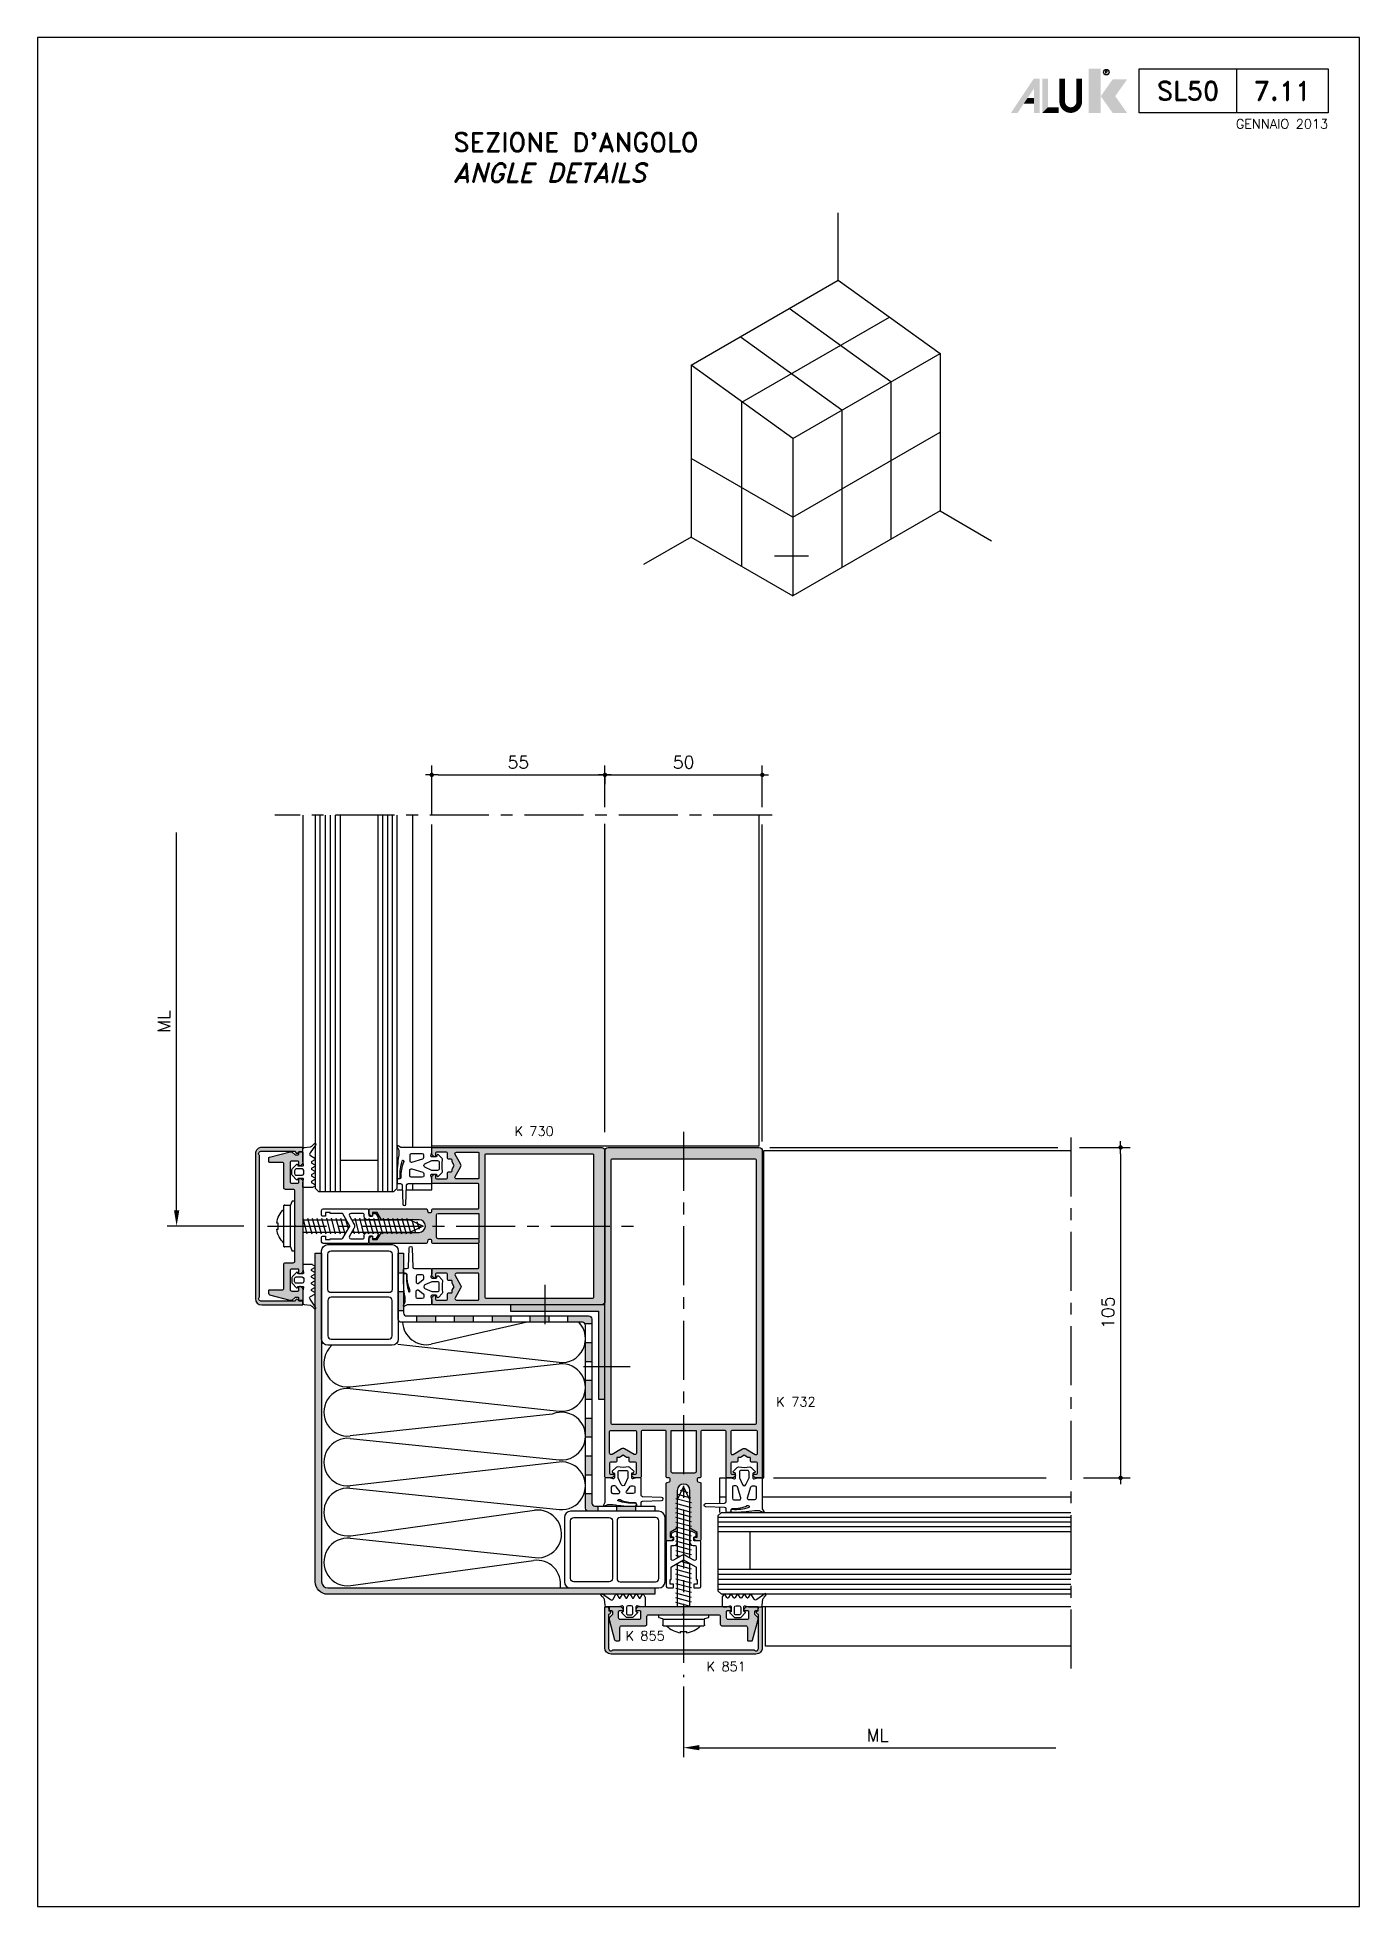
# Model space of a CAD drawing. Extents: x 0 to 4131, y -1600 to 527.
# Drawn here: x 920 to 1130, y -1600 to -1303 of the extents above; entities that cross this region are included whole.
import ezdxf
from ezdxf.enums import TextEntityAlignment as Align

# ---------------------------------------------------------------- set-up
doc = ezdxf.new("R2010")
doc.units = 0
doc.header["$LTSCALE"] = 7.5
doc.header["$MEASUREMENT"] = 0
doc.linetypes.add('CENTER', pattern=[2, 1.25, -0.25, 0.25, -0.25])
doc.layers.get('0').update_dxf_attribs({"linetype": 'CONTINUOUS'})
for name, color, linetype in [('ASSI', 1, 'CENTER'), ('FILL', 8, 'CONTINUOUS'), ('FINE', 7, 'CONTINUOUS'), ('GOMMA', 3, 'CONTINUOUS'), ('GROSSA', 4, 'CONTINUOUS'), ('MARCHIO', 7, 'CONTINUOUS'), ('QUOTE', 254, 'CONTINUOUS'), ('TESTO', 2, 'CONTINUOUS'), ('TRATTEGGI', 140, 'CONTINUOUS'), ('VETRO', 6, 'CONTINUOUS')]:
    doc.layers.add(name, color=color, linetype=linetype)
doc.styles.add('RD', font='ROMAND.SHX', dxfattribs={"height": 3})
doc.styles.add('ROMD', font='ROMAND', dxfattribs={"height": 3})
doc.styles.get("Standard").update_dxf_attribs({"font": 'romans.shx'})

msp = doc.modelspace()

# ---------------------------------------------------------------- texts
at = {"layer": 'QUOTE', "color": 2, "char_height": 2, "attachment_point": 5}
for s, insert in [('\\A2;55', (996.3867, -1418.1818)), ('\\A2;50', (1022.6367, -1418.1818)), ('\\A2;ML', (1053.4452, -1572.7481))]:
    msp.add_mtext(s, dxfattribs=dict(at, insert=insert))
at = {"layer": 'QUOTE', "color": 2, "char_height": 2, "attachment_point": 5, "rotation": 90}
for s, insert in [('\\A2;ML', (940.1123, -1459.3558)), ('\\A2;105', (1090.0388, -1505.6228))]:
    msp.add_mtext(s, dxfattribs=dict(at, insert=insert))
at = {"layer": 'TESTO', "style": 'ROMD'}
msp.add_text("SEZIONE D'ANGOLO", height=3, dxfattribs=at).set_placement((986.0626, -1321.1493))
at = {"layer": 'TESTO', "style": 'ROMD', "oblique": 15}
msp.add_text('ANGLE DETAILS', height=3, dxfattribs=at).set_placement((986.0626, -1326.0065))
at = {"layer": 'TESTO'}
for s, p in [('K 730', (998.8751, -1476.7795)), ('K 732', (1040.4782, -1519.7795)), ('K 855', (1016.5079, -1556.972)), ('K 851', (1029.3994, -1561.8544))]:
    msp.add_text(s, height=1.5, dxfattribs=at).set_placement(p, align=Align.MIDDLE)

# ---------------------------------------------------------------- blocks, each defined once
blk = doc.blocks.new('k0855')
at = {"layer": 'GROSSA'}
blk.add_lwpolyline([(11.65, 0.8, -0.414214), (11.15, 0.3), (0.3, 0.3), (0, 0), (-0.3, 0.3), (-11.15, 0.3, -0.414214), (-11.65, 0.8), (-11.65, 3.3, 0.414214), (-12.15, 3.8), (-19.75, 3.8, -0.414214), (-20.25, 4.3), (-20.25, 8.3, 0.414214), (-20.55, 8.6), (-21.6, 8.6, 0.339454), (-21.89, 8.38), (-23.65, 1.8), (-23.65, 1.24), (-22.65, 0.24), (-22.65, -0.7, -0.414214), (-22.95, -1), (-23.5, -1, 0.414214), (-23.65, -1.15), (-23.65, -2.05, 0.414214), (-23.5, -2.2), (-19.97, -2.2, 0.198912), (-19.76, -2.11), (-19.24, -1.59, 0.198912), (-19.15, -1.38), (-19.15, -1.3, 0.414214), (-19.45, -1), (-20.35, -1, -0.414214), (-20.65, -0.7), (-20.65, 1.3, -0.414214), (-20.15, 1.8), (-14.15, 1.8, -0.414214), (-13.65, 1.3), (-13.65, -0.7, -0.414214), (-13.95, -1), (-14.85, -1, 0.414214), (-15.15, -1.3), (-15.15, -1.48, 0.198912), (-15.06, -1.69), (-14.64, -2.11, 0.198912), (-14.43, -2.2), (14.43, -2.2, 0.198912), (14.64, -2.11), (15.06, -1.69, 0.198912), (15.15, -1.48), (15.15, -1.3, 0.414214), (14.85, -1), (13.95, -1, -0.414214), (13.65, -0.7), (13.65, 1.3, -0.414214), (14.15, 1.8), (20.14, 1.8, -0.414214), (20.64, 1.3), (20.64, -0.7, -0.414214), (20.34, -1), (19.44, -1, 0.414214), (19.14, -1.3), (19.14, -1.38, 0.198912), (19.23, -1.59), (19.75, -2.11, 0.198912), (19.96, -2.2), (23.49, -2.2, 0.414214), (23.64, -2.05), (23.64, -1.15, 0.414214), (23.49, -1), (22.94, -1, -0.414214), (22.64, -0.7), (22.64, 0.24), (23.64, 1.24), (23.64, 1.8), (21.91, 8.23, 0.339454), (21.43, 8.6), (20.54, 8.6, 0.414214), (20.24, 8.3), (20.24, 4.3, -0.414214), (19.74, 3.8), (12.15, 3.8, 0.414214), (11.65, 3.3)], format="xyb", close=True, dxfattribs=at)
blk = doc.blocks.new('PUNTO')
blk.add_line((-1, 0), (1, 0))
at = {"const_width": 0.35}
blk.add_lwpolyline([(-0.175, 0, 1), (0.175, 0, 1)], format="xyb", close=True, dxfattribs=at)
blk = doc.blocks.new('NMD')
at = {"layer": 'MARCHIO'}
blk.add_line((-19.5, -12), (-19.5, -5), dxfattribs=at)
blk.add_lwpolyline([(-5, -12), (-35, -12), (-35, -5), (-5, -5)], close=True, dxfattribs=at)
at = {"layer": 'MARCHIO', "const_width": 0.894}
blk.add_lwpolyline([(-44.53, -6.56), (-44.53, -10.2, -1), (-47.23, -10.2), (-47.23, -6.56)], format="xyb", dxfattribs=at)
at = {"layer": 'MARCHIO'}
blk.add_circle((-40.23, -5.53), 0.442, dxfattribs=at)
for points in [[(-43.01, -4.96), (-41.13, -4.96), (-43.01, -12), (-41.13, -12)], [(-55.38, -12), (-54.31, -12), (-51.75, -6.56), (-51.73, -8.14)], [(-51.75, -6.56), (-51.73, -8.14), (-50.84, -6.56), (-50.84, -12)], [(-51.73, -12), (-50.84, -12), (-51.73, -8.14)], [(-50.38, -6.56), (-49.49, -6.56), (-50.38, -12), (-49.49, -11.11)], [(-39.23, -6.68), (-36.93, -6.68), (-41.11, -9.34), (-38.81, -9.34)], [(-52.73, -9.63), (-53.33, -10.53), (-51.73, -9.63), (-51.73, -10.53)], [(-49.49, -11.11), (-50.38, -12), (-47.77, -11.11), (-47.77, -12)], [(-41.11, -9.34), (-38.81, -9.34), (-39.23, -12), (-36.93, -12)]]:
    blk.add_solid(points, dxfattribs=at)
blk.add_text('R', height=0.444, dxfattribs=at).set_placement((-40.23, -5.53), align=Align.MIDDLE)
at = {"layer": 'MARCHIO', "color": 2, "style": 'RD'}
for tag, p in [('SERIE', (-27.25, -8.5)), ('PAG', (-12.25, -8.5))]:
    blk.add_attdef(tag, text='', height=3, dxfattribs=at).set_placement(p, align=Align.MIDDLE)
at = {"layer": 'MARCHIO', "color": 2}
blk.add_attdef('REVISIONE', text='', height=1.5, dxfattribs=at).set_placement((-5, -14.5), align=Align.RIGHT)

# ---------------------------------------------------------------- hatches: boundary and pattern name
at = {"layer": 'FILL'}
h = msp.add_hatch(color=256, dxfattribs=at)
h.paths.add_polyline_path([(959.1343, -1481.9978, 0.41421356), (958.8843, -1481.7478), (956.8843, -1481.7478, -0.41421356), (956.7343, -1481.5978), (956.7343, -1481.074, -0.33945426), (956.8454, -1480.9291), (960.1343, -1480.0478), (960.4118, -1480.0478), (960.9118, -1480.5478), (961.3843, -1480.5478, 0.41421356), (961.5343, -1480.3978), (961.5343, -1480.1228, -0.41421356), (961.6093, -1480.0478), (962.0593, -1480.0478, -0.41421356), (962.1343, -1480.1228), (962.1343, -1481.8857, -0.19891237), (962.0903, -1481.9918), (961.8282, -1482.2539, -0.23202478), (961.7032, -1482.2966, -0.45178835), (961.5343, -1482.1478), (961.5343, -1481.6978, 0.41421356), (961.3843, -1481.5478), (960.3843, -1481.5478, 0.41421356), (960.1343, -1481.7978), (960.1343, -1484.7978, 0.41421356), (960.3843, -1485.0478), (961.3843, -1485.0478, 0.41421356), (961.5343, -1484.8978), (961.5343, -1484.4478, -0.35582724), (961.654, -1484.3009), (961.8024, -1484.3009, -0.1465428), (961.8782, -1484.3418), (962.0903, -1484.5539, -0.19891237), (962.1343, -1484.66), (962.1343, -1485.0751, 0.00010751), (962.1343, -1485.0752), (962.1343, -1491.8728), (961.0343, -1491.8728), (960.8843, -1491.7228), (960.8843, -1486.2978, 0.41421356), (960.6343, -1486.0478), (959.3843, -1486.0478, -0.41421356), (959.1343, -1485.7978)])
h.paths.add_polyline_path([(960.8843, -1492.0228), (961.0343, -1491.8728), (962.1343, -1491.8728), (962.1343, -1498.6704, 0.00010751), (962.1343, -1498.6706), (962.1343, -1499.0857, -0.19891237), (962.0903, -1499.1918), (961.8782, -1499.4039, -0.1465428), (961.8024, -1499.4447), (961.654, -1499.4447, -0.35582724), (961.5343, -1499.2978), (961.5343, -1498.8478, 0.41421356), (961.3843, -1498.6978), (960.3843, -1498.6978, 0.41421356), (960.1343, -1498.9478), (960.1343, -1501.9416, 0.41421356), (960.3843, -1502.1916), (961.3843, -1502.1916, 0.41421356), (961.5343, -1502.0416), (961.5343, -1501.5916, -0.35582724), (961.654, -1501.4447), (961.7524, -1501.4447, -0.1465428), (961.8282, -1501.4856), (962.0903, -1501.7477, -0.19891237), (962.1343, -1501.8538), (962.1343, -1503.6166, -0.41421356), (962.0593, -1503.6916), (961.6093, -1503.6916, -0.41421356), (961.5343, -1503.6166), (961.5343, -1503.3416, 0.41421356), (961.3843, -1503.1916), (960.9118, -1503.1916), (960.4118, -1503.6916), (960.1343, -1503.6916), (956.9195, -1502.8303, -0.33945426), (956.7343, -1502.5888), (956.7343, -1502.1416, -0.41421356), (956.8843, -1501.9916), (958.8843, -1501.9916, 0.41421356), (959.1343, -1501.7416), (959.1343, -1497.9478, -0.41421356), (959.3843, -1497.6978), (960.6343, -1497.6978, 0.41421356), (960.8843, -1497.4478)])
h.paths.add_polyline_path([(955.2857, -1503.1154, 0.72075922), (955.5107, -1503.7904), (960.945, -1503.7963, -1.07550671), (961.5262, -1503.7754), (962.1343, -1503.7978), (962.1343, -1504.3974), (955.6352, -1504.3946, -0.41406438), (954.6357, -1503.3946), (954.6357, -1491.8728), (955.2857, -1491.8728)])
h.paths.add_polyline_path([(954.6357, -1480.3863, -0.41428118), (955.6359, -1479.3863), (962.1343, -1479.3876), (962.1343, -1479.9872), (961.5262, -1480.0091, -1.07550671), (960.945, -1479.9879), (955.5107, -1479.9904, 0.72075922), (955.2857, -1480.6654), (955.2857, -1491.8728), (954.6357, -1491.8728)])
h = msp.add_hatch(color=256, dxfattribs=at)
edge = h.paths.add_edge_path()
edge.add_line((983.2367, -1499.5228), (983.2367, -1499.9728))
edge.add_arc((983.0867, -1499.9728), 0.15, -90, 0, ccw=False)
edge.add_line((983.0867, -1500.1228), (983.0488, -1500.1228))
edge.add_arc((983.0488, -1499.9728), 0.15, 225, 270, ccw=False)
edge.add_line((982.9427, -1500.0789), (982.6806, -1499.8168))
edge.add_arc((982.7867, -1499.7107), 0.15, 180, 225, ccw=False)
edge.add_line((982.6367, -1499.7107), (982.6367, -1498.7728))
edge.add_arc((982.7867, -1498.7728), 0.15, 90, 180, ccw=False)
edge.add_line((982.7867, -1498.6228), (989.9867, -1498.6228))
edge.add_arc((989.9867, -1498.4728), 0.15, 270, 360)
edge.add_line((990.1367, -1498.4728), (990.1367, -1494.7728))
edge.add_arc((989.9867, -1494.7728), 0.15, 360, 450)
edge.add_line((989.9867, -1494.6228), (982.7867, -1494.6228))
edge.add_arc((982.7867, -1494.4728), 0.15, 180, 270, ccw=False)
edge.add_line((982.6367, -1494.4728), (982.6367, -1494.1728))
edge.add_arc((982.4867, -1494.1728), 0.15, 0, 90)
edge.add_line((982.4867, -1494.0228), (982.1625, -1494.0228))
edge.add_arc((982.1625, -1494.1728), 0.15, 90, 165)
edge.add_line((982.0176, -1494.134), (981.9165, -1494.5117))
edge.add_arc((981.7716, -1494.4728), 0.15, 270, 345, ccw=False)
edge.add_line((981.7716, -1494.6228), (972.7867, -1494.6228))
edge.add_arc((972.7867, -1494.4728), 0.15, 180, 270, ccw=False)
edge.add_line((972.6367, -1494.4728), (972.6367, -1493.8228))
edge.add_line((972.6367, -1493.8228), (972.9867, -1493.4728))
edge.add_line((972.9867, -1493.4728), (973.2367, -1493.4728))
edge.add_line((973.2367, -1493.4728), (973.2367, -1494.0228))
edge.add_line((973.2367, -1494.0228), (973.9727, -1494.0228))
edge.add_line((973.9727, -1494.0228), (974.6367, -1492.8728))
edge.add_line((974.6367, -1492.8728), (980.6367, -1492.8728))
edge.add_arc((980.6367, -1491.8728), 1, 270, 450)
edge.add_line((980.6367, -1490.8728), (974.6367, -1490.8728))
edge.add_line((974.6367, -1490.8728), (973.9727, -1489.7228))
edge.add_line((973.9727, -1489.7228), (973.2367, -1489.7228))
edge.add_line((973.2367, -1489.7228), (973.2367, -1490.2728))
edge.add_line((973.2367, -1490.2728), (972.9867, -1490.2728))
edge.add_line((972.9867, -1490.2728), (972.6367, -1489.9228))
edge.add_line((972.6367, -1489.9228), (972.6367, -1489.2728))
edge.add_arc((972.7867, -1489.2728), 0.15, 90, 180, ccw=False)
edge.add_line((972.7867, -1489.1228), (981.7716, -1489.1228))
edge.add_arc((981.7716, -1489.2728), 0.15, 15, 90, ccw=False)
edge.add_line((981.9165, -1489.234), (982.0176, -1489.6117))
edge.add_arc((982.1625, -1489.5728), 0.15, 195, 270)
edge.add_line((982.1625, -1489.7228), (982.2367, -1489.7228))
edge.add_line((982.2367, -1489.7228), (982.4867, -1489.7228))
edge.add_arc((982.4867, -1489.5728), 0.15, 270, 360)
edge.add_line((982.6367, -1489.5728), (982.6367, -1489.2728))
edge.add_arc((982.7867, -1489.2728), 0.15, 90, 180, ccw=False)
edge.add_line((982.7867, -1489.1228), (989.9867, -1489.1228))
edge.add_arc((989.9867, -1488.9728), 0.15, 270, 360)
edge.add_line((990.1367, -1488.9728), (990.1367, -1485.2728))
edge.add_arc((989.9867, -1485.2728), 0.15, 0, 90)
edge.add_line((989.9867, -1485.1228), (982.7867, -1485.1228))
edge.add_arc((982.7867, -1484.9728), 0.15, 180, 270, ccw=False)
edge.add_line((982.6367, -1484.9728), (982.6367, -1484.035))
edge.add_arc((982.7867, -1484.035), 0.15, 135, 180, ccw=False)
edge.add_line((982.6806, -1483.9289), (982.9427, -1483.6668))
edge.add_arc((983.0488, -1483.7728), 0.15, 90, 135, ccw=False)
edge.add_line((983.0488, -1483.6228), (983.0867, -1483.6228))
edge.add_arc((983.0867, -1483.7728), 0.15, 0, 90, ccw=False)
edge.add_line((983.2367, -1483.7728), (983.2367, -1484.2228))
edge.add_arc((983.3867, -1484.2228), 0.15, 180, 270)
edge.add_line((983.3867, -1484.3728), (984.9867, -1484.3728))
edge.add_arc((984.9867, -1484.2228), 0.15, 270, 360)
edge.add_line((985.1367, -1484.2228), (985.1367, -1483.3978))
edge.add_arc((985.2867, -1483.3978), 0.15, 90, 180, ccw=False)
edge.add_line((985.2867, -1483.2478), (985.7367, -1483.2478))
edge.add_arc((985.7367, -1483.0978), 0.15, 270, 360)
edge.add_line((985.8867, -1483.0978), (985.8867, -1482.8148))
edge.add_line((985.8867, -1482.8148), (986.214, -1482.2478))
edge.add_line((986.214, -1482.2478), (985.8867, -1481.6808))
edge.add_line((985.8867, -1481.6808), (985.8867, -1481.3978))
edge.add_arc((985.7367, -1481.3978), 0.15, 360, 450)
edge.add_line((985.7367, -1481.2478), (985.2867, -1481.2478))
edge.add_arc((985.2867, -1481.0978), 0.15, 180, 270, ccw=False)
edge.add_line((985.1367, -1481.0978), (985.1367, -1480.2728))
edge.add_arc((984.9867, -1480.2728), 0.15, 360, 450)
edge.add_line((984.9867, -1480.1228), (983.3867, -1480.1228))
edge.add_arc((983.3867, -1480.2728), 0.15, 90, 180)
edge.add_line((983.2367, -1480.2728), (983.2367, -1480.7228))
edge.add_arc((983.0867, -1480.7228), 0.15, 270, 360, ccw=False)
edge.add_line((983.0867, -1480.8728), (983.0488, -1480.8728))
edge.add_arc((983.0488, -1480.7228), 0.15, 225, 270, ccw=False)
edge.add_line((982.9427, -1480.8289), (982.6806, -1480.5668))
edge.add_arc((982.7867, -1480.4607), 0.15, 180, 225, ccw=False)
edge.add_line((982.6367, -1480.4607), (982.6367, -1479.5228))
edge.add_arc((982.7867, -1479.5228), 0.15, 90, 180, ccw=False)
edge.add_line((982.7867, -1479.3728), (1009.6367, -1479.3728))
edge.add_arc((1009.6367, -1479.8728), 0.5, 0, 90, ccw=False)
edge.add_line((1010.1367, -1479.8728), (1010.1367, -1503.8728))
edge.add_arc((1009.6367, -1503.8728), 0.5, -90, 0, ccw=False)
edge.add_line((1009.6367, -1504.3728), (982.7867, -1504.3728))
edge.add_arc((982.7867, -1504.2228), 0.15, 180, 270, ccw=False)
edge.add_line((982.6367, -1504.2228), (982.6367, -1503.285))
edge.add_arc((982.7867, -1503.285), 0.15, 135, 180, ccw=False)
edge.add_line((982.6806, -1503.1789), (982.9427, -1502.9168))
edge.add_arc((983.0488, -1503.0228), 0.15, 90, 135, ccw=False)
edge.add_line((983.0488, -1502.8728), (983.0867, -1502.8728))
edge.add_arc((983.0867, -1503.0228), 0.15, 0, 90, ccw=False)
edge.add_line((983.2367, -1503.0228), (983.2367, -1503.4728))
edge.add_arc((983.3867, -1503.4728), 0.15, 180, 270)
edge.add_line((983.3867, -1503.6228), (984.9867, -1503.6228))
edge.add_arc((984.9867, -1503.4728), 0.15, 270, 360)
edge.add_line((985.1367, -1503.4728), (985.1367, -1502.6478))
edge.add_arc((985.2867, -1502.6478), 0.15, 90, 180, ccw=False)
edge.add_line((985.2867, -1502.4978), (985.7367, -1502.4978))
edge.add_arc((985.7367, -1502.3478), 0.15, 270, 360)
edge.add_line((985.8867, -1502.3478), (985.8867, -1502.0648))
edge.add_line((985.8867, -1502.0648), (986.214, -1501.4978))
edge.add_line((986.214, -1501.4978), (985.8867, -1500.9308))
edge.add_line((985.8867, -1500.9308), (985.8867, -1500.6478))
edge.add_arc((985.7367, -1500.6478), 0.15, 0, 90)
edge.add_line((985.7367, -1500.4978), (985.2867, -1500.4978))
edge.add_arc((985.2867, -1500.3478), 0.15, 180, 270, ccw=False)
edge.add_line((985.1367, -1500.3478), (985.1367, -1499.5228))
edge.add_arc((984.9867, -1499.5228), 0.15, 0, 90)
edge.add_line((984.9867, -1499.3728), (983.3867, -1499.3728))
edge.add_arc((983.3867, -1499.5228), 0.15, 90, 180)
edge = h.paths.add_edge_path(flags=16)
edge.add_arc((991.2867, -1503.2228), 0.15, 180, 270, ccw=False)
edge.add_line((991.1367, -1503.2228), (991.1367, -1480.5228))
edge.add_arc((991.2867, -1480.5228), 0.15, 90, 180, ccw=False)
edge.add_line((991.2867, -1480.3728), (1008.1867, -1480.3728))
edge.add_arc((1008.1867, -1480.5228), 0.15, 0, 90, ccw=False)
edge.add_line((1008.3367, -1480.5228), (1008.3367, -1503.2228))
edge.add_arc((1008.1867, -1503.2228), 0.15, -90, 0, ccw=False)
edge.add_line((1008.1867, -1503.3728), (991.2867, -1503.3728))
edge = h.paths.add_edge_path(flags=16)
edge.add_arc((986.7914, -1482.2478), 0.5, 330, 390)
edge.add_line((987.2244, -1481.9978), (986.3584, -1480.4978))
edge.add_arc((986.5749, -1480.3728), 0.25, 90, 210, ccw=False)
edge.add_line((986.5749, -1480.1228), (989.9867, -1480.1228))
edge.add_arc((989.9867, -1480.2728), 0.15, 0, 90, ccw=False)
edge.add_line((990.1367, -1480.2728), (990.1367, -1484.2228))
edge.add_arc((989.9867, -1484.2228), 0.15, -90, 0, ccw=False)
edge.add_line((989.9867, -1484.3728), (986.5749, -1484.3728))
edge.add_arc((986.5749, -1484.1228), 0.25, 150, 270, ccw=False)
edge.add_line((986.3584, -1483.9978), (987.2244, -1482.4978))
edge = h.paths.add_edge_path(flags=16)
edge.add_line((983.6367, -1489.8728), (990.1367, -1489.8728))
edge.add_line((990.1367, -1489.8728), (990.1367, -1493.8728))
edge.add_line((990.1367, -1493.8728), (983.6367, -1493.8728))
edge.add_arc((983.6367, -1493.6228), 0.25, 180, 270, ccw=False)
edge.add_line((983.3867, -1493.6228), (983.3867, -1490.1228))
edge.add_arc((983.6367, -1490.1228), 0.25, 90, 180, ccw=False)
edge = h.paths.add_edge_path(flags=16)
edge.add_line((986.5749, -1503.6228), (989.9867, -1503.6228))
edge.add_arc((989.9867, -1503.4728), 0.15, 270, 360)
edge.add_line((990.1367, -1503.4728), (990.1367, -1499.5228))
edge.add_arc((989.9867, -1499.5228), 0.15, 0, 90)
edge.add_line((989.9867, -1499.3728), (986.5749, -1499.3728))
edge.add_arc((986.5749, -1499.6228), 0.25, 90, 210)
edge.add_line((986.3584, -1499.7478), (987.2244, -1501.2478))
edge.add_arc((986.7914, -1501.4978), 0.5, -30, 30, ccw=False)
edge.add_line((987.2244, -1501.7478), (986.3584, -1503.2478))
edge.add_arc((986.5749, -1503.3728), 0.25, 150, 270)
h = msp.add_hatch(color=256, dxfattribs=at)
edge = h.paths.add_edge_path()
edge.add_line((1030.2867, -1531.2728), (1030.7367, -1531.2728))
edge.add_arc((1030.7367, -1531.4228), 0.15, 0, 90, ccw=False)
edge.add_line((1030.8867, -1531.4228), (1030.8867, -1531.4607))
edge.add_arc((1030.7367, -1531.4607), 0.15, -45, 0, ccw=False)
edge.add_line((1030.8427, -1531.5668), (1030.5806, -1531.8289))
edge.add_arc((1030.4745, -1531.7228), 0.15, 270, 315, ccw=False)
edge.add_line((1030.4745, -1531.8728), (1029.5367, -1531.8728))
edge.add_arc((1029.5367, -1531.7228), 0.15, 180, 270, ccw=False)
edge.add_line((1029.3867, -1531.7228), (1029.3867, -1524.5228))
edge.add_arc((1029.2367, -1524.5228), 0.15, 0, 90)
edge.add_line((1029.2367, -1524.3728), (1025.5367, -1524.3728))
edge.add_arc((1025.5367, -1524.5228), 0.15, 90, 180)
edge.add_line((1025.3867, -1524.5228), (1025.3867, -1531.7228))
edge.add_arc((1025.2367, -1531.7228), 0.15, 270, 360, ccw=False)
edge.add_line((1025.2367, -1531.8728), (1024.9367, -1531.8728))
edge.add_arc((1024.9367, -1532.0228), 0.15, 90, 180)
edge.add_line((1024.7867, -1532.0228), (1024.7867, -1532.347))
edge.add_arc((1024.9367, -1532.347), 0.15, 180, 255)
edge.add_line((1024.8978, -1532.4918), (1025.2755, -1532.593))
edge.add_arc((1025.2367, -1532.7379), 0.15, 0, 75, ccw=False)
edge.add_line((1025.3867, -1532.7379), (1025.3867, -1541.7228))
edge.add_arc((1025.2367, -1541.7228), 0.15, 270, 360, ccw=False)
edge.add_line((1025.2367, -1541.8728), (1024.5867, -1541.8728))
edge.add_line((1024.5867, -1541.8728), (1024.2367, -1541.5228))
edge.add_line((1024.2367, -1541.5228), (1024.2367, -1541.2728))
edge.add_line((1024.2367, -1541.2728), (1024.7867, -1541.2728))
edge.add_line((1024.7867, -1541.2728), (1024.7867, -1540.5368))
edge.add_line((1024.7867, -1540.5368), (1023.6367, -1539.8728))
edge.add_line((1023.6367, -1539.8728), (1023.6367, -1533.8728))
edge.add_arc((1022.6367, -1533.8728), 1, 0, 180)
edge.add_line((1021.6367, -1533.8728), (1021.6367, -1539.8728))
edge.add_line((1021.6367, -1539.8728), (1020.4867, -1540.5368))
edge.add_line((1020.4867, -1540.5368), (1020.4867, -1541.2728))
edge.add_line((1020.4867, -1541.2728), (1021.0367, -1541.2728))
edge.add_line((1021.0367, -1541.2728), (1021.0367, -1541.5228))
edge.add_line((1021.0367, -1541.5228), (1020.6867, -1541.8728))
edge.add_line((1020.6867, -1541.8728), (1020.0367, -1541.8728))
edge.add_arc((1020.0367, -1541.7228), 0.15, 180, 270, ccw=False)
edge.add_line((1019.8867, -1541.7228), (1019.8867, -1532.7379))
edge.add_arc((1020.0367, -1532.7379), 0.15, 105, 180, ccw=False)
edge.add_line((1019.9978, -1532.593), (1020.3755, -1532.4918))
edge.add_arc((1020.3367, -1532.347), 0.15, 285, 360)
edge.add_line((1020.4867, -1532.347), (1020.4867, -1532.2728))
edge.add_line((1020.4867, -1532.2728), (1020.4867, -1532.0228))
edge.add_arc((1020.3367, -1532.0228), 0.15, 0, 90)
edge.add_line((1020.3367, -1531.8728), (1020.0367, -1531.8728))
edge.add_arc((1020.0367, -1531.7228), 0.15, 180, 270, ccw=False)
edge.add_line((1019.8867, -1531.7228), (1019.8867, -1524.5228))
edge.add_arc((1019.7367, -1524.5228), 0.15, 0, 90)
edge.add_line((1019.7367, -1524.3728), (1016.0367, -1524.3728))
edge.add_arc((1016.0367, -1524.5228), 0.15, 90, 180)
edge.add_line((1015.8867, -1524.5228), (1015.8867, -1531.7228))
edge.add_arc((1015.7367, -1531.7228), 0.15, -90, 0, ccw=False)
edge.add_line((1015.7367, -1531.8728), (1014.7988, -1531.8728))
edge.add_arc((1014.7988, -1531.7228), 0.15, 225, 270, ccw=False)
edge.add_line((1014.6927, -1531.8289), (1014.4306, -1531.5668))
edge.add_arc((1014.5367, -1531.4607), 0.15, 180, 225, ccw=False)
edge.add_line((1014.3867, -1531.4607), (1014.3867, -1531.4228))
edge.add_arc((1014.5367, -1531.4228), 0.15, 90, 180, ccw=False)
edge.add_line((1014.5367, -1531.2728), (1014.9867, -1531.2728))
edge.add_arc((1014.9867, -1531.1228), 0.15, 270, 360)
edge.add_line((1015.1367, -1531.1228), (1015.1367, -1529.5228))
edge.add_arc((1014.9867, -1529.5228), 0.15, 360, 450)
edge.add_line((1014.9867, -1529.3728), (1014.1617, -1529.3728))
edge.add_arc((1014.1617, -1529.2228), 0.15, 180, 270, ccw=False)
edge.add_line((1014.0117, -1529.2228), (1014.0117, -1528.7728))
edge.add_arc((1013.8617, -1528.7728), 0.15, 360, 450)
edge.add_line((1013.8617, -1528.6228), (1013.5787, -1528.6228))
edge.add_line((1013.5787, -1528.6228), (1013.0117, -1528.2955))
edge.add_line((1013.0117, -1528.2955), (1012.4447, -1528.6228))
edge.add_line((1012.4447, -1528.6228), (1012.1617, -1528.6228))
edge.add_arc((1012.1617, -1528.7728), 0.15, 90, 180)
edge.add_line((1012.0117, -1528.7728), (1012.0117, -1529.2228))
edge.add_arc((1011.8617, -1529.2228), 0.15, -90, 0, ccw=False)
edge.add_line((1011.8617, -1529.3728), (1011.0367, -1529.3728))
edge.add_arc((1011.0367, -1529.5228), 0.15, 90, 180)
edge.add_line((1010.8867, -1529.5228), (1010.8867, -1531.1228))
edge.add_arc((1011.0367, -1531.1228), 0.15, 180, 270)
edge.add_line((1011.0367, -1531.2728), (1011.4867, -1531.2728))
edge.add_arc((1011.4867, -1531.4228), 0.15, 0, 90, ccw=False)
edge.add_line((1011.6367, -1531.4228), (1011.6367, -1531.4607))
edge.add_arc((1011.4867, -1531.4607), 0.15, 315, 360, ccw=False)
edge.add_line((1011.5927, -1531.5668), (1011.3306, -1531.8289))
edge.add_arc((1011.2245, -1531.7228), 0.15, 270, 315, ccw=False)
edge.add_line((1011.2245, -1531.8728), (1010.2867, -1531.8728))
edge.add_arc((1010.2867, -1531.7228), 0.15, 180, 270, ccw=False)
edge.add_line((1010.1367, -1531.7228), (1010.1367, -1479.8728))
edge.add_arc((1010.6367, -1479.8728), 0.5, 90, 180, ccw=False)
edge.add_line((1010.6367, -1479.3728), (1034.6367, -1479.3728))
edge.add_arc((1034.6367, -1479.8728), 0.5, 0, 90, ccw=False)
edge.add_line((1035.1367, -1479.8728), (1035.1367, -1531.7228))
edge.add_arc((1034.9867, -1531.7228), 0.15, -90, 0, ccw=False)
edge.add_line((1034.9867, -1531.8728), (1034.0488, -1531.8728))
edge.add_arc((1034.0488, -1531.7228), 0.15, 225, 270, ccw=False)
edge.add_line((1033.9427, -1531.8289), (1033.6806, -1531.5668))
edge.add_arc((1033.7867, -1531.4607), 0.15, 180, 225, ccw=False)
edge.add_line((1033.6367, -1531.4607), (1033.6367, -1531.4228))
edge.add_arc((1033.7867, -1531.4228), 0.15, 90, 180, ccw=False)
edge.add_line((1033.7867, -1531.2728), (1034.2367, -1531.2728))
edge.add_arc((1034.2367, -1531.1228), 0.15, 270, 360)
edge.add_line((1034.3867, -1531.1228), (1034.3867, -1529.5228))
edge.add_arc((1034.2367, -1529.5228), 0.15, 360, 450)
edge.add_line((1034.2367, -1529.3728), (1033.4117, -1529.3728))
edge.add_arc((1033.4117, -1529.2228), 0.15, 180, 270, ccw=False)
edge.add_line((1033.2617, -1529.2228), (1033.2617, -1528.7728))
edge.add_arc((1033.1117, -1528.7728), 0.15, 0, 90)
edge.add_line((1033.1117, -1528.6228), (1032.8287, -1528.6228))
edge.add_line((1032.8287, -1528.6228), (1032.2617, -1528.2955))
edge.add_line((1032.2617, -1528.2955), (1031.6947, -1528.6228))
edge.add_line((1031.6947, -1528.6228), (1031.4117, -1528.6228))
edge.add_arc((1031.4117, -1528.7728), 0.15, 90, 180)
edge.add_line((1031.2617, -1528.7728), (1031.2617, -1529.2228))
edge.add_arc((1031.1117, -1529.2228), 0.15, 270, 360, ccw=False)
edge.add_line((1031.1117, -1529.3728), (1030.2867, -1529.3728))
edge.add_arc((1030.2867, -1529.5228), 0.15, 90, 180)
edge.add_line((1030.1367, -1529.5228), (1030.1367, -1531.1228))
edge.add_arc((1030.2867, -1531.1228), 0.15, 180, 270)
edge = h.paths.add_edge_path(flags=16)
edge.add_arc((1033.9867, -1481.3228), 0.15, 0, 90, ccw=False)
edge.add_line((1034.1367, -1481.3228), (1034.1367, -1523.2228))
edge.add_arc((1033.9867, -1523.2228), 0.15, -90, 0, ccw=False)
edge.add_line((1033.9867, -1523.3728), (1011.2867, -1523.3728))
edge.add_arc((1011.2867, -1523.2228), 0.15, 180, 270, ccw=False)
edge.add_line((1011.1367, -1523.2228), (1011.1367, -1481.3228))
edge.add_arc((1011.2867, -1481.3228), 0.15, 90, 180, ccw=False)
edge.add_line((1011.2867, -1481.1728), (1033.9867, -1481.1728))
edge = h.paths.add_edge_path(flags=16)
edge.add_arc((1013.0117, -1527.7181), 0.5, 60, 120)
edge.add_line((1012.7617, -1527.2851), (1011.2617, -1528.1511))
edge.add_arc((1011.1367, -1527.9346), 0.25, 180, 300, ccw=False)
edge.add_line((1010.8867, -1527.9346), (1010.8867, -1524.5228))
edge.add_arc((1011.0367, -1524.5228), 0.15, 90, 180, ccw=False)
edge.add_line((1011.0367, -1524.3728), (1014.9867, -1524.3728))
edge.add_arc((1014.9867, -1524.5228), 0.15, 0, 90, ccw=False)
edge.add_line((1015.1367, -1524.5228), (1015.1367, -1527.9346))
edge.add_arc((1014.8867, -1527.9346), 0.25, 240, 360, ccw=False)
edge.add_line((1014.7617, -1528.1511), (1013.2617, -1527.2851))
edge = h.paths.add_edge_path(flags=16)
edge.add_line((1020.6367, -1530.8728), (1020.6367, -1524.3728))
edge.add_line((1020.6367, -1524.3728), (1024.6367, -1524.3728))
edge.add_line((1024.6367, -1524.3728), (1024.6367, -1530.8728))
edge.add_arc((1024.3867, -1530.8728), 0.25, -90, 0, ccw=False)
edge.add_line((1024.3867, -1531.1228), (1020.8867, -1531.1228))
edge.add_arc((1020.8867, -1530.8728), 0.25, 180, 270, ccw=False)
edge = h.paths.add_edge_path(flags=16)
edge.add_line((1034.3867, -1527.9346), (1034.3867, -1524.5228))
edge.add_arc((1034.2367, -1524.5228), 0.15, 0, 90)
edge.add_line((1034.2367, -1524.3728), (1030.2867, -1524.3728))
edge.add_arc((1030.2867, -1524.5228), 0.15, 90, 180)
edge.add_line((1030.1367, -1524.5228), (1030.1367, -1527.9346))
edge.add_arc((1030.3867, -1527.9346), 0.25, 180, 300)
edge.add_line((1030.5117, -1528.1511), (1032.0117, -1527.2851))
edge.add_arc((1032.2617, -1527.7181), 0.5, 60, 120, ccw=False)
edge.add_line((1032.5117, -1527.2851), (1034.0117, -1528.1511))
edge.add_arc((1034.1367, -1527.9346), 0.25, 240, 360)
h = msp.add_hatch(color=256, dxfattribs=at)
edge = h.paths.add_edge_path()
edge.add_line((964.1343, -1548.3728), (964.1343, -1496.1531))
edge.add_line((964.1343, -1496.1531), (965.1343, -1496.1531))
edge.add_line((965.1343, -1496.1531), (965.1343, -1548.3728))
edge.add_arc((966.1343, -1548.3728), 1, 180, 270)
edge.add_line((966.1343, -1549.3728), (1018.0507, -1549.3728))
edge.add_line((1018.0507, -1549.3728), (1018.0507, -1550.3728))
edge.add_line((1018.0507, -1550.3728), (966.1343, -1550.3728))
edge.add_arc((966.1343, -1548.3728), 2, 180, 270, ccw=False)
msp.add_hatch(color=256, dxfattribs=at).paths.add_polyline_path([(1009.1367, -1505.3728), (1009.1367, -1519.3728), (1010.1367, -1519.3728), (1010.1367, -1504.3728), (995.1367, -1504.3728), (995.1367, -1505.3728)])
h = msp.add_hatch(color=256, dxfattribs=at)
h.paths.add_polyline_path([(1032.5117, -1555.3752, -0.41421356), (1032.7617, -1555.6252), (1032.7617, -1557.6252, 0.41421356), (1032.9117, -1557.7752), (1033.4355, -1557.7752, 0.33945426), (1033.5804, -1557.6641), (1034.4617, -1554.3752), (1034.4617, -1554.0977), (1033.9617, -1553.5977), (1033.9617, -1553.1252, -0.41421356), (1034.1117, -1552.9752), (1034.3867, -1552.9752, 0.41421356), (1034.4617, -1552.9002), (1034.4617, -1552.4502, 0.41421356), (1034.3867, -1552.3752), (1032.6238, -1552.3752, 0.19891237), (1032.5177, -1552.4192), (1032.2556, -1552.6813, 0.23202478), (1032.2129, -1552.8063, 0.45178835), (1032.3617, -1552.9752), (1032.8117, -1552.9752, -0.41421356), (1032.9617, -1553.1252), (1032.9617, -1554.1252, -0.41421356), (1032.7117, -1554.3752), (1029.7117, -1554.3752, -0.41421356), (1029.4617, -1554.1252), (1029.4617, -1553.1252, -0.41421356), (1029.6117, -1552.9752), (1030.0617, -1552.9752, 0.35582724), (1030.2086, -1552.8555), (1030.2086, -1552.7071, 0.1465428), (1030.1677, -1552.6313), (1029.9556, -1552.4192, 0.19891237), (1029.8495, -1552.3752), (1029.4344, -1552.3752, -0.00010751), (1029.4343, -1552.3752), (1022.6367, -1552.3752), (1022.6367, -1553.4752), (1022.7867, -1553.6252), (1028.2117, -1553.6252, -0.41421356), (1028.4617, -1553.8752), (1028.4617, -1555.1252, 0.41421356), (1028.7117, -1555.3752)])
h.paths.add_polyline_path([(1022.4867, -1553.6252), (1022.6367, -1553.4752), (1022.6367, -1552.3752), (1015.8391, -1552.3752, -0.00010751), (1015.8389, -1552.3752), (1015.4238, -1552.3752, 0.19891237), (1015.3177, -1552.4192), (1015.1056, -1552.6313, 0.1465428), (1015.0648, -1552.7071), (1015.0648, -1552.8555, 0.35582724), (1015.2117, -1552.9752), (1015.6617, -1552.9752, -0.41421356), (1015.8117, -1553.1252), (1015.8117, -1554.1252, -0.41421356), (1015.5617, -1554.3752), (1012.5679, -1554.3752, -0.41421356), (1012.3179, -1554.1252), (1012.3179, -1553.1252, -0.41421356), (1012.4679, -1552.9752), (1012.9179, -1552.9752, 0.35582724), (1013.0648, -1552.8555), (1013.0648, -1552.7571, 0.1465428), (1013.0239, -1552.6813), (1012.7618, -1552.4192, 0.19891237), (1012.6557, -1552.3752), (1010.8929, -1552.3752, 0.41421356), (1010.8179, -1552.4502), (1010.8179, -1552.9002, 0.41421356), (1010.8929, -1552.9752), (1011.1679, -1552.9752, -0.41421356), (1011.3179, -1553.1252), (1011.3179, -1553.5977), (1010.8179, -1554.0977), (1010.8179, -1554.3752), (1011.6792, -1557.5899, 0.33945426), (1011.9207, -1557.7752), (1012.3679, -1557.7752, 0.41421356), (1012.5179, -1557.6252), (1012.5179, -1555.6252, -0.41421356), (1012.7679, -1555.3752), (1016.5617, -1555.3752, 0.41421356), (1016.8117, -1555.1252), (1016.8117, -1553.8752, -0.41421356), (1017.0617, -1553.6252)])
h.paths.add_polyline_path([(1011.3941, -1559.2238, -0.72075922), (1010.7191, -1558.9988), (1010.7132, -1553.5645, 1.07550671), (1010.7341, -1552.9833), (1010.7117, -1552.3752), (1010.1121, -1552.3752), (1010.1149, -1558.8743, 0.41406438), (1011.1149, -1559.8738), (1022.6367, -1559.8738), (1022.6367, -1559.2238)])
h.paths.add_polyline_path([(1034.1232, -1559.8738, 0.41428118), (1035.1232, -1558.8736), (1035.1219, -1552.3752), (1034.5223, -1552.3752), (1034.5004, -1552.9833, 1.07550671), (1034.5216, -1553.5645), (1034.5191, -1558.9988, -0.72075922), (1033.8441, -1559.2238), (1022.6367, -1559.2238), (1022.6367, -1559.8738)])
at = {"layer": 'FINE'}
h = msp.add_hatch(color=256, dxfattribs=at)
h.paths.add_polyline_path([(1015.0507, -1536.3728), (1014.915, -1536.3728, -0.04555565), (1014.8696, -1536.3752, -0.00921169), (1014.1347, -1536.3728), (1012.0507, -1536.3728), (1012.0507, -1537.1851), (1015.0507, -1537.1852)])
h.paths.add_polyline_path([(1008.0507, -1535.8728), (1008.0507, -1534.3728), (1007.0507, -1534.3728), (1007.0507, -1536.6853, 0.40311937), (1007.5317, -1537.1849), (1009.0507, -1537.185), (1009.0507, -1536.3728), (1008.5507, -1536.3728, -0.41421356)])
h.paths.add_polyline_path([(1008.0507, -1528.3728), (1007.0507, -1528.3728), (1007.0507, -1531.3728), (1008.0507, -1531.3728)])
h.paths.add_polyline_path([(1008.0507, -1522.3728), (1007.0507, -1522.3728), (1007.0507, -1525.3728), (1008.0507, -1525.3728)])
h.paths.add_polyline_path([(1008.0507, -1516.3728), (1007.0507, -1516.3728), (1007.0507, -1519.3728), (1008.0507, -1519.3728)])
h.paths.add_polyline_path([(1008.0507, -1510.3728), (1007.0507, -1510.3728), (1007.0507, -1513.3728), (1008.0507, -1513.3728)])
h.paths.add_polyline_path([(1008.0507, -1506.6531, 0.41421356), (1007.5507, -1506.1531), (1004.2704, -1506.1531), (1004.2704, -1507.1531), (1006.5507, -1507.1531, -0.24886717), (1006.9647, -1507.3728), (1008.0507, -1507.3728)])
h.paths.add_polyline_path([(1000.6064, -1506.1531), (998.2704, -1506.1531), (998.2704, -1507.1531), (1000.6064, -1507.1531)])
h.paths.add_polyline_path([(1001.2704, -1506.1531), (1000.6064, -1506.1531), (1000.6064, -1507.1531), (1001.2704, -1507.1531)])
h.paths.add_polyline_path([(995.2704, -1506.1531), (992.2704, -1506.1531), (992.2704, -1507.1531), (995.2704, -1507.1531)])
h.paths.add_polyline_path([(989.2704, -1506.1531), (986.2704, -1506.1531), (986.2704, -1507.1531), (989.2704, -1507.1531)])
h.paths.add_polyline_path([(983.2704, -1506.1531), (980.2704, -1506.1531), (980.2704, -1507.1531), (983.2704, -1507.1531)])
h.paths.add_polyline_path([(978.1367, -1502.2869), (977.3219, -1502.2869), (977.3219, -1505.2869), (978.1367, -1505.2869)])
h.paths.add_polyline_path([(978.1367, -1496.1531), (977.3219, -1496.1531), (977.3219, -1499.2869), (978.1367, -1499.2869)])

# ---------------------------------------------------------------- linework, layer by layer
at = {"layer": 'ASSI'}
for p, q in [((1036.7148, -1426.5807), (957.692, -1426.5807)), ((1022.6367, -1476.9001), (1022.6367, -1563.5223)), ((1084.1529, -1477.7947), (1084.1529, -1562.5438)), ((956.5258, -1491.8728), (1016.1302, -1491.8728)), ((1000.6064, -1501.2188), (1000.6064, -1507.4342)), ((1014.1346, -1514.2376), (1006.7403, -1514.2376))]:
    msp.add_line(p, q, dxfattribs=at)
at = {"layer": 'FINE'}
for p, q in [((1047.1937, -1341.5691), (1047.1937, -1330.8759)), ((1063.3595, -1378.2358), (1071.5618, -1382.9714)), ((1023.811, -1382.4024), (1016.2861, -1386.7469)), ((962.1343, -1426.5807), (962.1343, -1479.3659)), ((979.6367, -1479.3731), (979.6367, -1426.5807)), ((979.6367, -1479.3731), (979.6367, -1426.5807)), ((982.6367, -1486.1228), (982.6367, -1484.9731)), ((978.6059, -1486.1228), (982.6367, -1486.1228)), ((979.6367, -1486.1228), (979.6367, -1485.1231)), ((960.1771, -1495.1728), (960.1771, -1488.5728)), ((962.1432, -1490.6228), (962.813, -1493.1228)), ((962.8932, -1490.6228), (963.563, -1493.1228)), ((963.6432, -1490.6228), (964.313, -1493.1228)), ((964.3932, -1490.6228), (965.063, -1493.1228)), ((965.1432, -1490.6228), (965.813, -1493.1228)), ((965.8932, -1490.6228), (966.563, -1493.1228)), ((966.6432, -1490.6228), (967.313, -1493.1228)), ((967.3932, -1490.6228), (968.063, -1493.1228)), ((968.1432, -1490.6228), (968.813, -1493.1228)), ((968.8932, -1490.6228), (969.3518, -1492.3343)), ((970.3932, -1490.6228), (971.063, -1493.1228)), ((971.1432, -1490.6228), (971.813, -1493.1228)), ((971.8932, -1490.6228), (972.563, -1493.1228)), ((972.6432, -1490.6228), (973.313, -1493.1228)), ((973.3932, -1490.6228), (974.063, -1493.1228)), ((974.1432, -1490.6228), (974.813, -1493.1228)), ((974.8932, -1490.6228), (975.563, -1493.1228)), ((975.6432, -1490.6228), (976.313, -1493.1228)), ((976.3932, -1490.6228), (977.063, -1493.1228)), ((977.1432, -1490.6228), (977.813, -1493.1228)), ((977.8932, -1490.6228), (978.563, -1493.1228)), ((978.6432, -1490.6228), (979.313, -1493.1228)), ((979.4249, -1490.7412), (979.9732, -1492.7874)), ((970.1385, -1492.4715), (970.313, -1493.1228)), ((980.2791, -1491.1302), (980.6098, -1492.3642)), ((977.3219, -1499.2869), (978.1367, -1499.2869)), ((977.3219, -1502.2869), (978.1367, -1502.2869)), ((977.3219, -1505.2869), (978.1367, -1505.2869)), ((980.2704, -1507.1531), (980.2704, -1506.1531)), ((983.2704, -1507.1531), (983.2704, -1506.1531)), ((986.2704, -1507.1531), (986.2704, -1506.1531)), ((989.2704, -1507.1531), (989.2704, -1506.1531)), ((992.2704, -1507.1531), (992.2704, -1506.1531)), ((995.2704, -1507.1531), (995.2704, -1506.1531)), ((998.2704, -1507.1531), (998.2704, -1506.1531)), ((1001.2704, -1507.1531), (1001.2704, -1506.1531)), ((1004.2704, -1507.1531), (1004.2704, -1506.1531)), ((1006.9647, -1507.3728), (1008.0507, -1507.3728)), ((1007.0507, -1510.3728), (1008.0507, -1510.3728)), ((1007.0507, -1513.3728), (1008.0507, -1513.3728)), ((1007.0507, -1516.3728), (1008.0507, -1516.3728)), ((1007.0507, -1519.3728), (1008.0507, -1519.3728)), ((1007.0507, -1522.3728), (1008.0507, -1522.3728)), ((1007.0507, -1525.3728), (1008.0507, -1525.3728)), ((1007.0507, -1528.3728), (1008.0507, -1528.3728)), ((1007.0507, -1531.3728), (1008.0507, -1531.3728)), ((1028.3867, -1535.9036), (1028.3867, -1531.8728)), ((1028.3867, -1531.8728), (1029.5367, -1531.8728)), ((1007.0507, -1534.3728), (1008.0507, -1534.3728)), ((1023.8867, -1535.8663), (1021.3867, -1535.1964)), ((1023.7683, -1535.0846), (1021.7221, -1534.5363)), ((1023.3793, -1534.2304), (1022.1453, -1533.8997)), ((1028.3867, -1534.8728), (1029.3863, -1534.8728)), ((1035.1363, -1534.8728), (1084.1529, -1534.8728)), ((1009.0507, -1537.1853), (1009.0507, -1536.3728)), ((1012.0507, -1537.1853), (1012.0507, -1536.3728)), ((1015.0507, -1537.1853), (1015.0507, -1536.3728)), ((1023.8867, -1536.6163), (1021.3867, -1535.9464)), ((1023.8867, -1537.3663), (1021.3867, -1536.6964)), ((1023.8867, -1538.1163), (1021.3867, -1537.4464)), ((1023.8867, -1538.8663), (1021.3867, -1538.1964)), ((1023.8867, -1539.6163), (1021.3867, -1538.9464)), ((1023.8867, -1540.3663), (1021.3867, -1539.6964)), ((1023.8867, -1541.1163), (1021.3867, -1540.4464)), ((1023.8867, -1541.8663), (1021.3867, -1541.1964)), ((1023.8867, -1542.6163), (1021.3867, -1541.9464)), ((1023.8867, -1543.3663), (1021.3867, -1542.6964)), ((1023.8867, -1544.1163), (1021.3867, -1543.4464)), ((1022.038, -1544.371), (1021.3867, -1544.1964)), ((1023.8867, -1546.3663), (1021.3867, -1545.6964)), ((1023.8867, -1547.1163), (1021.3867, -1546.4464)), ((1023.8867, -1547.8663), (1021.3867, -1547.1964)), ((1023.8867, -1545.6163), (1022.1752, -1545.1577)), ((1023.8867, -1548.6163), (1021.3867, -1547.9464)), ((1023.8867, -1549.3663), (1021.3867, -1548.6964)), ((1023.8867, -1550.1163), (1021.3867, -1549.4464)), ((1023.8867, -1550.8663), (1021.3867, -1550.1964)), ((1023.8867, -1551.6163), (1021.3867, -1550.9464)), ((1023.8867, -1552.3663), (1021.3867, -1551.6964)), ((1084.1529, -1552.3752), (1035.1436, -1552.3752)), ((1019.3367, -1554.3324), (1025.9367, -1554.3324))]:
    msp.add_line(p, q, dxfattribs=at)
for points in [[(982.6367, -1479.3735), (982.6367, -1479.1231), (1034.6367, -1479.1228), (1034.6367, -1426.5807)], [(1035.136, -1531.8728), (1035.3863, -1531.8728), (1035.3867, -1479.8728), (1084.1529, -1479.8728)], [(977.1367, -1486.1228), (977.9674, -1486.1228)], [(962.1343, -1490.8728), (968.0859, -1490.8728)], [(967.7004, -1490.8728), (969.0408, -1490.8728)], [(969.9068, -1490.8728), (979.1507, -1490.8728), (981.2702, -1491.8728), (979.1507, -1492.8728), (969.9068, -1492.8728)], [(968.0859, -1492.8728), (962.1343, -1492.8728)], [(969.0408, -1492.8728), (967.7004, -1492.8728)], [(1023.6367, -1544.6027), (1023.6367, -1535.3588), (1022.6367, -1533.2393), (1021.6367, -1535.3588), (1021.6367, -1544.6027)], [(1028.3867, -1537.3728), (1028.3867, -1536.5421)], [(1021.6367, -1545.4687), (1021.6367, -1546.8091)], [(1021.6367, -1546.4236), (1021.6367, -1552.3752)], [(1023.6367, -1546.8091), (1023.6367, -1545.4687)], [(1023.6367, -1552.3752), (1023.6367, -1546.4236)], [(1084.1529, -1558.6252), (1035.6367, -1558.6252), (1035.6367, -1552.3752)]]:
    msp.add_lwpolyline(points, dxfattribs=at)
for points in [[(960.8843, -1495.8728), (960.5364, -1495.8728, -0.33096195), (960.4407, -1495.8016), (960.2729, -1495.244, 0.33096195), (960.1771, -1495.1728), (959.2343, -1495.1728, -0.41421356), (959.1343, -1495.0728), (959.1343, -1491.8728), (959.1343, -1488.6728, -0.41421356), (959.2343, -1488.5728), (960.1771, -1488.5728, 0.33096195), (960.2729, -1488.5016), (960.4407, -1487.944, -0.33096195), (960.5364, -1487.8728), (960.8843, -1487.8728)], [(959.1343, -1494.5728, -0.17084927), (958.0151, -1492.3525), (958.2237, -1492.3525), (958.2237, -1491.3932), (958.0151, -1491.3932, -0.17084927), (959.1343, -1489.1728, -0.17084927)], [(1018.6367, -1553.6252), (1018.6367, -1553.9731, 0.33096195), (1018.7078, -1554.0688), (1019.2655, -1554.2366, -0.33096195), (1019.3367, -1554.3324), (1019.3367, -1555.2752, 0.41421356), (1019.4367, -1555.3752), (1022.6367, -1555.3752), (1025.8367, -1555.3752, 0.41421356), (1025.9367, -1555.2752), (1025.9367, -1554.3324, -0.33096195), (1026.0078, -1554.2366), (1026.5655, -1554.0688, 0.33096195), (1026.6367, -1553.9731), (1026.6367, -1553.6252)], [(1019.9367, -1555.3752, 0.17084927), (1022.157, -1556.4944), (1022.157, -1556.2858), (1023.1163, -1556.2858), (1023.1163, -1556.4944, 0.17084927), (1025.3367, -1555.3752, 0.17084927)]]:
    msp.add_lwpolyline(points, format="xyb", dxfattribs=at)
for p in [(959.2343, -1488.5728), (959.2343, -1495.1728), (1019.3367, -1555.2752), (1025.9367, -1555.2752)]:
    msp.add_point(p, dxfattribs=at)
at = {"layer": 'GOMMA'}
for points in [[(962.1343, -1485.6009), (962.1343, -1485.0752, -0.04008518), (962.1394, -1485.0114), (962.2791, -1484.4897, 0.49314543), (962.1343, -1484.3009), (961.4455, -1484.3009, 0.38887873), (961.3458, -1484.3922), (961.3399, -1484.4596, -0.63707026), (961.1696, -1484.5216), (960.5075, -1483.8595, -0.19891237), (960.4343, -1483.6827), (960.4343, -1482.9191, -0.19891237), (960.5075, -1482.7423), (961.1696, -1482.0802, -0.63707026), (961.3399, -1482.1422), (961.3458, -1482.2096, 0.38887873), (961.4455, -1482.3009), (962.1343, -1482.3009, 0.49314543), (962.2791, -1482.1121), (962.1343, -1481.5714), (962.1343, -1479.6509, -0.41421356), (962.3843, -1479.4009), (963.3746, -1479.2828, 0.07546706), (963.7558, -1479.0059), (964.0347, -1478.7382, -0.87697646), (964.1945, -1478.989), (963.3147, -1480.2521, 0.52200513), (963.3496, -1480.6608), (964.0593, -1481.0706, -0.57735027), (964.0593, -1481.3304), (963.5997, -1481.5957, 0.57735027), (963.5997, -1481.8555), (964.0593, -1482.1208, -0.57735027), (964.0593, -1482.3806), (963.5997, -1482.6459, 0.57735027), (963.5997, -1482.9057), (964.0593, -1483.171, -0.57735027), (964.0593, -1483.4308), (963.5997, -1483.6961, 0.57735027), (963.5997, -1483.9559), (964.0593, -1484.2212, -0.57735027), (964.0593, -1484.4811), (963.5997, -1484.7464, 0.57735027), (963.5997, -1485.0062), (964.0593, -1485.2715, -0.57735027), (964.0593, -1485.5313), (963.7136, -1485.7308, -0.1316525), (963.6386, -1485.7509), (962.2843, -1485.7509, -0.41421356)], [(982.4918, -1483.812, -0.49314543), (982.6367, -1483.6231), (983.3255, -1483.6231, -0.38887873), (983.4251, -1483.7144), (983.438, -1483.8618, 0.63707026), (983.6935, -1483.9548), (984.2976, -1483.3507, 0.24541991), (984.3669, -1483.1298, -0.08886044), (984.3669, -1481.3665, 0.24541991), (984.2976, -1481.1456), (983.6935, -1480.5415, 0.63707026), (983.438, -1480.6345), (983.4251, -1480.7819, -0.38887873), (983.3255, -1480.8731), (982.6367, -1480.8731, -0.49314543), (982.4918, -1480.6843), (982.6316, -1480.1627, 0.06554346), (982.6367, -1480.1238), (982.6367, -1479.5231, 0.41421356), (982.4867, -1479.3731), (977.7054, -1479.3731), (977.2859, -1479.1361, 0.71951495), (977.1449, -1479.263), (977.3867, -1479.8196), (977.3867, -1480.6269, 0.04380891), (977.1343, -1484.106, 1.01146877), (977.634, -1484.1193, -0.09779405), (977.9582, -1481.486, -0.52267034), (978.1154, -1481.4385, -0.38653613), (978.1701, -1481.7703, 0.12867763), (977.7367, -1484.0731, -0.41421356), (977.4367, -1484.3731), (977.2867, -1484.3731, 0.41421356), (977.1367, -1484.5231), (977.1367, -1484.9731, 0.41421356), (977.2867, -1485.1231), (977.6942, -1485.1231, -0.4052433), (977.9441, -1485.3655), (978.0368, -1488.3808, 0.96973923), (978.5366, -1488.3808), (978.6292, -1485.3655, -0.4052433), (978.8791, -1485.1231), (982.4867, -1485.1231, 0.41421356), (982.6367, -1484.9731), (982.6367, -1484.3527)], [(981.3867, -1480.941), (981.3867, -1480.6231, 0.41421356), (981.1367, -1480.3731), (979.3867, -1480.3731, 0.41421356), (979.1367, -1480.6231), (979.1367, -1481.4824, 0.5050829), (979.4606, -1481.7212), (981.2106, -1481.1798, 0.32883045)], [(983.8114, -1481.7458, 0.04533687), (983.8114, -1482.7505, -0.44100912), (983.5624, -1483.0231), (982.6367, -1483.0231), (981.5578, -1482.52, -0.63707026), (981.5578, -1481.9763), (982.6367, -1481.4731), (983.5624, -1481.4731, -0.44100912)], [(961.1, -1483.8009), (962.0508, -1483.8009, 0.41421356), (962.3008, -1483.5509), (962.3008, -1483.0509, 0.41421356), (962.0508, -1482.8009), (961.1, -1482.8009, 0.44100912), (960.851, -1483.0735), (960.851, -1483.5283, 0.44100912)], [(981.3867, -1483.5553), (981.3867, -1483.8731, -0.41421356), (981.1367, -1484.1231), (979.3867, -1484.1231, -0.41421356), (979.1367, -1483.8731), (979.1367, -1483.0139, -0.5050829), (979.4606, -1482.7751), (981.2106, -1483.3165, -0.32883045)], [(973.7706, -1489.8728), (974.1315, -1490.4978, -0.57735027), (973.915, -1490.8728), (972.3867, -1490.8728, -0.41421356), (971.8867, -1490.3728), (971.8867, -1490.0228, 0.41421356), (971.7367, -1489.8728), (969.7625, -1489.8728, 0.57735027), (969.546, -1490.2478), (970.2677, -1491.4978, -0.26794919), (970.2677, -1492.2478), (969.546, -1493.4978, 0.57735027), (969.7625, -1493.8728), (971.7367, -1493.8728, 0.41421356), (971.8867, -1493.7228), (971.8867, -1493.3728, -0.41421356), (972.3867, -1492.8728), (973.915, -1492.8728, -0.57735027), (974.1315, -1493.2478), (973.7706, -1493.8728), (973.3438, -1493.8728), (973.2367, -1493.4728), (972.7867, -1493.4728, 0.41421356), (972.6367, -1493.6228), (972.6367, -1494.4728, -0.41421356), (972.4867, -1494.6228), (965.3867, -1494.6228, -0.41421356), (965.1367, -1494.3728), (965.1367, -1493.6228, -0.41421356), (965.2867, -1493.4728), (965.7367, -1493.4728), (965.7367, -1494.0228), (966.4867, -1494.0228), (966.4867, -1493.8728), (968.3769, -1493.8728, 0.26794919), (968.5068, -1493.7978), (969.6182, -1491.8728), (968.5068, -1489.9478, 0.26794919), (968.3769, -1489.8728), (966.4867, -1489.8728), (966.4867, -1489.7228), (965.7367, -1489.7228), (965.7367, -1490.2728), (965.2867, -1490.2728, -0.41421356), (965.1367, -1490.1228), (965.1367, -1489.3728, -0.41421356), (965.3867, -1489.1228), (972.4867, -1489.1228, -0.41421356), (972.6367, -1489.2728), (972.6367, -1490.1228, 0.41421356), (972.7867, -1490.2728), (973.2367, -1490.2728), (973.3438, -1489.8728)], [(966.1343, -1510.8155, -0.41421356), (965.1343, -1509.8155), (965.1343, -1495.8155, -0.41421356), (966.1343, -1494.8155), (976.3219, -1494.8155, -0.41421356), (977.3219, -1495.8155), (977.3219, -1509.8155, -0.41421356), (976.3219, -1510.8155)], [(976.3219, -1496.3155), (976.3219, -1501.9405, -0.41421356), (975.8219, -1502.4405), (966.6343, -1502.4405, -0.41421356), (966.1343, -1501.9405), (966.1343, -1496.3155, -0.41421356), (966.6343, -1495.8155), (975.8219, -1495.8155, -0.41421356)], [(983.438, -1503.1115), (983.4251, -1502.9641, 0.38887873), (983.3255, -1502.8728), (982.6367, -1502.8728, 0.49314543), (982.4918, -1503.0617), (982.6316, -1503.5833, -0.06554346), (982.6367, -1503.6221), (982.6367, -1504.2228, -0.41421356), (982.4867, -1504.3728), (978.7054, -1504.3728), (978.2859, -1504.6099, -0.71951495), (978.1449, -1504.483), (978.3867, -1503.9264), (978.3867, -1503.1191, -0.04380891), (978.1343, -1499.6399, -1.01146877), (978.634, -1499.6267, 0.09779405), (978.9582, -1502.26, 0.52267034), (979.1154, -1502.3075, 0.38653613), (979.1701, -1501.9757, -0.12867763), (978.7367, -1499.6728, 0.41421356), (978.4367, -1499.3728), (978.2867, -1499.3728, -0.41421356), (978.1367, -1499.2228), (978.1367, -1498.7728, -0.41421356), (978.2867, -1498.6228), (978.6942, -1498.6228, 0.4052433), (978.9441, -1498.3805), (979.0368, -1495.3651, -0.96973923), (979.5366, -1495.3651), (979.6292, -1498.3805, 0.4052433), (979.8791, -1498.6228), (982.4867, -1498.6228, -0.41421356), (982.6367, -1498.7728), (982.6367, -1499.3933), (982.4918, -1499.934, 0.49314543), (982.6367, -1500.1228), (983.3255, -1500.1228, 0.38887873), (983.4251, -1500.0315), (983.438, -1499.8842, -0.63707026), (983.6935, -1499.7912), (984.2976, -1500.3953, -0.24541991), (984.3669, -1500.6162, 0.08886044), (984.3669, -1502.3795, -0.24541991), (984.2976, -1502.6003), (983.6935, -1503.2045, -0.63707026)], [(962.1343, -1498.1447), (962.1343, -1498.6704, 0.04008518), (962.1394, -1498.7343), (962.2791, -1499.2559, -0.49314543), (962.1343, -1499.4447), (961.4455, -1499.4447, -0.38887873), (961.3458, -1499.3535), (961.3399, -1499.286, 0.63707026), (961.1696, -1499.224), (960.5075, -1499.8862, 0.19891237), (960.4343, -1500.0629), (960.4343, -1500.8265, 0.19891237), (960.5075, -1501.0033), (961.1696, -1501.6654, 0.63707026), (961.3399, -1501.6035), (961.3458, -1501.536, -0.38887873), (961.4455, -1501.4447), (962.1343, -1501.4447, -0.49314543), (962.2791, -1501.6336), (962.1343, -1502.1743), (962.1343, -1504.0947, 0.41421356), (962.3843, -1504.3447), (963.3746, -1504.4629, -0.07546706), (963.7558, -1504.7397), (964.0347, -1505.0075, 0.87697646), (964.1945, -1504.7566), (963.3147, -1503.4936, -0.52200513), (963.3496, -1503.0848), (964.0593, -1502.6751, 0.57735027), (964.0593, -1502.4153), (963.5997, -1502.15, -0.57735027), (963.5997, -1501.8902), (964.0593, -1501.6249, 0.57735027), (964.0593, -1501.3651), (963.5997, -1501.0998, -0.57735027), (963.5997, -1500.8399), (964.0593, -1500.5746, 0.57735027), (964.0593, -1500.3148), (963.5997, -1500.0495, -0.57735027), (963.5997, -1499.7897), (964.0593, -1499.5244, 0.57735027), (964.0593, -1499.2646), (963.5997, -1498.9993, -0.57735027), (963.5997, -1498.7395), (964.0593, -1498.4742, 0.57735027), (964.0593, -1498.2144), (963.7136, -1498.0148, 0.1316525), (963.6386, -1497.9947), (962.2843, -1497.9947, 0.41421356)], [(981.3867, -1500.1907), (981.3867, -1499.8728, 0.41421356), (981.1367, -1499.6228), (980.3867, -1499.6228, 0.41421356), (980.1367, -1499.8728), (980.1367, -1500.7321, 0.5050829), (980.4606, -1500.9709), (981.2106, -1500.4295, 0.32883045)], [(961.1, -1499.9447), (962.0508, -1499.9447, -0.41421356), (962.3008, -1500.1947), (962.3008, -1500.6947, -0.41421356), (962.0508, -1500.9447), (961.1, -1500.9447, -0.44100912), (960.851, -1500.6721), (960.851, -1500.2174, -0.44100912)], [(981.3867, -1502.805), (981.3867, -1503.1228, -0.41421356), (981.1367, -1503.3728), (980.3867, -1503.3728, -0.41421356), (980.1367, -1503.1228), (980.1367, -1502.2636, -0.5050829), (980.4606, -1502.0247), (981.2106, -1502.5661, -0.32883045)], [(983.8114, -1502.0002, -0.04533687), (983.8114, -1500.9955, 0.44100912), (983.5624, -1500.7228), (982.6367, -1500.7228), (981.5578, -1501.2259, 0.63707026), (981.5578, -1501.7697), (982.6367, -1502.2728), (983.5624, -1502.2728, 0.44100912)], [(976.3219, -1509.3155), (976.3219, -1503.6905, 0.41421356), (975.8219, -1503.1905), (966.6343, -1503.1905, 0.41421356), (966.1343, -1503.6905), (966.1343, -1509.3155, 0.41421356), (966.6343, -1509.8155), (975.8219, -1509.8155, 0.41421356)], [(1011.398, -1531.0715), (1011.5454, -1531.0844, -0.38887873), (1011.6367, -1531.184), (1011.6367, -1531.8728, -0.49314543), (1011.4478, -1532.0177), (1010.9262, -1531.8779, 0.06554346), (1010.8874, -1531.8728), (1010.2867, -1531.8728, 0.41421356), (1010.1367, -1532.0228), (1010.1367, -1535.8041), (1009.8996, -1536.2236, 0.71951495), (1010.0265, -1536.3646), (1010.5831, -1536.1228), (1011.3904, -1536.1228, 0.04380891), (1014.8696, -1536.3752, 1.01146877), (1014.8828, -1535.8755, -0.09779405), (1012.2495, -1535.5513, -0.52267034), (1012.202, -1535.3941, -0.38653613), (1012.5338, -1535.3394, 0.12867763), (1014.8367, -1535.7728, -0.41421356), (1015.1367, -1536.0728), (1015.1367, -1536.2228, 0.41421356), (1015.2867, -1536.3728), (1015.7367, -1536.3728, 0.41421356), (1015.8867, -1536.2228), (1015.8867, -1535.8153, -0.4052433), (1016.129, -1535.5654), (1019.1443, -1535.4727, 0.96973923), (1019.1443, -1534.9729), (1016.129, -1534.8803, -0.4052433), (1015.8867, -1534.6304), (1015.8867, -1532.0228, 0.41421356), (1015.7367, -1531.8728), (1015.1162, -1531.8728), (1014.5755, -1532.0177, -0.49314543), (1014.3867, -1531.8728), (1014.3867, -1531.184, -0.38887873), (1014.478, -1531.0844), (1014.6253, -1531.0715, 0.63707026), (1014.7183, -1530.816), (1014.1142, -1530.2119, 0.24541991), (1013.8933, -1530.1426, -0.08886044), (1012.13, -1530.1426, 0.24541991), (1011.9092, -1530.2119), (1011.305, -1530.816, 0.63707026)], [(1012.5093, -1530.6981, 0.04533687), (1013.514, -1530.6981, -0.44100912), (1013.7867, -1530.9471), (1013.7867, -1531.8728), (1013.2836, -1532.9517, -0.63707026), (1012.7398, -1532.9517), (1012.2367, -1531.8728), (1012.2367, -1530.9471, -0.44100912)], [(1030.6975, -1532.0177, 0.49314543), (1030.8863, -1531.8728), (1030.8863, -1531.184, 0.38887873), (1030.7951, -1531.0844), (1030.6477, -1531.0715, -0.63707026), (1030.5547, -1530.816), (1031.1588, -1530.2119, -0.24541991), (1031.3797, -1530.1426, 0.08886044), (1033.143, -1530.1426, -0.24541991), (1033.3638, -1530.2119), (1033.968, -1530.816, -0.63707026), (1033.875, -1531.0715), (1033.7276, -1531.0844, 0.38887873), (1033.6363, -1531.184), (1033.6363, -1531.8728, 0.49314543), (1033.8252, -1532.0177), (1034.3468, -1531.8779, -0.06554346), (1034.3857, -1531.8728), (1034.9863, -1531.8728, -0.41421356), (1035.1363, -1532.0228), (1035.1363, -1536.8041), (1035.3734, -1537.2236, -0.71951495), (1035.2465, -1537.3646), (1034.6899, -1537.1228), (1033.8826, -1537.1228, -0.04380891), (1030.4034, -1537.3752, -1.01146877), (1030.3902, -1536.8755, 0.09779405), (1033.0235, -1536.5513, 0.52267034), (1033.071, -1536.3941, 0.38653613), (1032.7392, -1536.3394, -0.12867763), (1030.4363, -1536.7728, 0.41421356), (1030.1363, -1537.0728), (1030.1363, -1537.2228, -0.41421356), (1029.9863, -1537.3728), (1029.5363, -1537.3728, -0.41421356), (1029.3863, -1537.2228), (1029.3863, -1536.8153, 0.4052433), (1029.144, -1536.5654), (1026.1287, -1536.4727, -0.96973923), (1026.1287, -1535.9729), (1029.144, -1535.8803, 0.4052433), (1029.3863, -1535.6304), (1029.3863, -1532.0228, -0.41421356), (1029.5363, -1531.8728), (1030.1568, -1531.8728)], [(1032.7637, -1530.6981, -0.04533687), (1031.759, -1530.6981, 0.44100912), (1031.4863, -1530.9471), (1031.4863, -1531.8728), (1031.9895, -1532.9517, 0.63707026), (1032.5332, -1532.9517), (1033.0363, -1531.8728), (1033.0363, -1530.9471, 0.44100912)], [(1011.7045, -1533.1228), (1011.3867, -1533.1228, 0.41421356), (1011.1367, -1533.3728), (1011.1367, -1534.1228, 0.41421356), (1011.3867, -1534.3728), (1012.2459, -1534.3728, 0.5050829), (1012.4848, -1534.0489), (1011.9434, -1533.2989, 0.32883045)], [(1014.3188, -1533.1228), (1014.6367, -1533.1228, -0.41421356), (1014.8867, -1533.3728), (1014.8867, -1534.1228, -0.41421356), (1014.6367, -1534.3728), (1013.7774, -1534.3728, -0.5050829), (1013.5386, -1534.0489), (1014.08, -1533.2989, -0.32883045)], [(1030.9542, -1533.1228), (1030.6363, -1533.1228, 0.41421356), (1030.3863, -1533.3728), (1030.3863, -1535.1228, 0.41421356), (1030.6363, -1535.3728), (1031.4956, -1535.3728, 0.5050829), (1031.7344, -1535.0489), (1031.193, -1533.2989, 0.32883045)], [(1033.5685, -1533.1228), (1033.8863, -1533.1228, -0.41421356), (1034.1363, -1533.3728), (1034.1363, -1535.1228, -0.41421356), (1033.8863, -1535.3728), (1033.0271, -1535.3728, -0.5050829), (1032.7883, -1535.0489), (1033.3296, -1533.2989, -0.32883045)], [(1003.6917, -1548.3725, 0.41421356), (1004.6916, -1549.3725), (1018.6916, -1549.373, 0.41421356), (1019.6917, -1548.373), (1019.692, -1538.1854, 0.41421356), (1018.692, -1537.1853), (1004.692, -1537.1848, 0.41421356), (1003.692, -1538.1848)], [(1005.192, -1538.1849), (1010.817, -1538.1851, -0.41421356), (1011.317, -1538.6851), (1011.3167, -1547.8727, -0.41421356), (1010.8167, -1548.3727), (1005.1917, -1548.3725, -0.41421356), (1004.6917, -1547.8725), (1004.692, -1538.6848, -0.41421356)], [(1018.192, -1538.1853), (1012.567, -1538.1851, 0.41421356), (1012.067, -1538.6851), (1012.0667, -1547.8728, 0.41421356), (1012.5667, -1548.3728), (1018.1917, -1548.373, 0.41421356), (1018.6917, -1547.873), (1018.692, -1538.6853, 0.41421356)], [(1024.6367, -1540.7389), (1024.0117, -1540.378, 0.57735027), (1023.6367, -1540.5945), (1023.6367, -1542.1228, 0.41421356), (1024.1367, -1542.6228), (1024.4867, -1542.6228, -0.41421356), (1024.6367, -1542.7728), (1024.6367, -1544.747, -0.57735027), (1024.2617, -1544.9635), (1023.0117, -1544.2418, 0.26794919), (1022.2617, -1544.2418), (1021.0117, -1544.9635, -0.57735027), (1020.6367, -1544.747), (1020.6367, -1542.7728, -0.41421356), (1020.7867, -1542.6228), (1021.1367, -1542.6228, 0.41421356), (1021.6367, -1542.1228), (1021.6367, -1540.5945, 0.57735027), (1021.2617, -1540.378), (1020.6367, -1540.7389), (1020.6367, -1541.1656), (1021.0367, -1541.2728), (1021.0367, -1541.7228, -0.41421356), (1020.8867, -1541.8728), (1020.0367, -1541.8728, 0.41421356), (1019.8867, -1542.0228), (1019.8867, -1549.1228, 0.41421356), (1020.1367, -1549.3728), (1020.8867, -1549.3728, 0.41421356), (1021.0367, -1549.2228), (1021.0367, -1548.7728), (1020.4867, -1548.7728), (1020.4867, -1548.0228), (1020.6367, -1548.0228), (1020.6367, -1546.1326, -0.26794919), (1020.7117, -1546.0027), (1022.6367, -1544.8913), (1024.5617, -1546.0027, -0.26794919), (1024.6367, -1546.1326), (1024.6367, -1548.0228), (1024.7867, -1548.0228), (1024.7867, -1548.7728), (1024.2367, -1548.7728), (1024.2367, -1549.2228, 0.41421356), (1024.3867, -1549.3728), (1025.1367, -1549.3728, 0.41421356), (1025.3867, -1549.1228), (1025.3867, -1542.0228, 0.41421356), (1025.2367, -1541.8728), (1024.3867, -1541.8728, -0.41421356), (1024.2367, -1541.7228), (1024.2367, -1541.2728), (1024.6367, -1541.1656)], [(1016.3648, -1552.3752), (1015.8391, -1552.3752, -0.04008518), (1015.7752, -1552.3701), (1015.2536, -1552.2304, 0.49314543), (1015.0648, -1552.3752), (1015.0648, -1553.064, 0.38887873), (1015.156, -1553.1637), (1015.2235, -1553.1696, -0.63707026), (1015.2855, -1553.3399), (1014.6233, -1554.002, -0.19891237), (1014.4466, -1554.0752), (1013.683, -1554.0752, -0.19891237), (1013.5062, -1554.002), (1012.844, -1553.3399, -0.63707026), (1012.906, -1553.1696), (1012.9735, -1553.1637, 0.38887873), (1013.0648, -1553.064), (1013.0648, -1552.3752, 0.49314543), (1012.8759, -1552.2304), (1012.3352, -1552.3752), (1010.4148, -1552.3752, -0.41421356), (1010.1648, -1552.1252), (1010.0466, -1551.1349, 0.07546706), (1009.7698, -1550.7537), (1009.502, -1550.4748, -0.87697646), (1009.7529, -1550.315), (1011.0159, -1551.1948, 0.52200513), (1011.4247, -1551.1599), (1011.8344, -1550.4502, -0.57735027), (1012.0942, -1550.4502), (1012.3595, -1550.9098, 0.57735027), (1012.6193, -1550.9098), (1012.8846, -1550.4502, -0.57735027), (1013.1444, -1550.4502), (1013.4097, -1550.9098, 0.57735027), (1013.6695, -1550.9098), (1013.9349, -1550.4502, -0.57735027), (1014.1947, -1550.4502), (1014.46, -1550.9098, 0.57735027), (1014.7198, -1550.9098), (1014.9851, -1550.4502, -0.57735027), (1015.2449, -1550.4502), (1015.5102, -1550.9098, 0.57735027), (1015.77, -1550.9098), (1016.0353, -1550.4502, -0.57735027), (1016.2951, -1550.4502), (1016.4947, -1550.7959, -0.1316525), (1016.5148, -1550.8709), (1016.5148, -1552.2252, -0.41421356)], [(1028.9086, -1552.3752), (1029.4343, -1552.3752, 0.04008518), (1029.4981, -1552.3701), (1030.0198, -1552.2304, -0.49314543), (1030.2086, -1552.3752), (1030.2086, -1553.064, -0.38887873), (1030.1173, -1553.1637), (1030.0499, -1553.1696, 0.63707026), (1029.9879, -1553.3399), (1030.65, -1554.002, 0.19891237), (1030.8268, -1554.0752), (1031.5904, -1554.0752, 0.19891237), (1031.7672, -1554.002), (1032.4293, -1553.3399, 0.63707026), (1032.3673, -1553.1696), (1032.2999, -1553.1637, -0.38887873), (1032.2086, -1553.064), (1032.2086, -1552.3752, -0.49314543), (1032.3974, -1552.2304), (1032.9381, -1552.3752), (1034.8586, -1552.3752, 0.41421356), (1035.1086, -1552.1252), (1035.2267, -1551.1349, -0.07546706), (1035.5036, -1550.7537), (1035.7713, -1550.4748, 0.87697646), (1035.5204, -1550.315), (1034.2574, -1551.1948, -0.52200513), (1033.8487, -1551.1599), (1033.4389, -1550.4502, 0.57735027), (1033.1791, -1550.4502), (1032.9138, -1550.9098, -0.57735027), (1032.654, -1550.9098), (1032.3887, -1550.4502, 0.57735027), (1032.1289, -1550.4502), (1031.8636, -1550.9098, -0.57735027), (1031.6038, -1550.9098), (1031.3385, -1550.4502, 0.57735027), (1031.0787, -1550.4502), (1030.8134, -1550.9098, -0.57735027), (1030.5536, -1550.9098), (1030.2883, -1550.4502, 0.57735027), (1030.0284, -1550.4502), (1029.7631, -1550.9098, -0.57735027), (1029.5033, -1550.9098), (1029.238, -1550.4502, 0.57735027), (1028.9782, -1550.4502), (1028.7787, -1550.7959, 0.1316525), (1028.7586, -1550.8709), (1028.7586, -1552.2252, 0.41421356)], [(1014.5648, -1553.4095), (1014.5648, -1552.4587, 0.41421356), (1014.3148, -1552.2087), (1013.8148, -1552.2087, 0.41421356), (1013.5648, -1552.4587), (1013.5648, -1553.4095, 0.44100912), (1013.8374, -1553.6585), (1014.2921, -1553.6585, 0.44100912)], [(1030.7086, -1553.4095), (1030.7086, -1552.4587, -0.41421356), (1030.9586, -1552.2087), (1031.4586, -1552.2087, -0.41421356), (1031.7086, -1552.4587), (1031.7086, -1553.4095, -0.44100912), (1031.436, -1553.6585), (1030.9812, -1553.6585, -0.44100912)]]:
    msp.add_lwpolyline(points, format="xyb", close=True, dxfattribs=at)
msp.add_lwpolyline([(1018.0507, -1537.1853), (1007.5507, -1537.1853, -0.41421356), (1007.0507, -1536.6853), (1007.0507, -1507.6531, 0.41421356), (1006.5507, -1507.1531), (977.8219, -1507.1531, -0.41421356), (977.3219, -1506.6531), (977.3219, -1496.1531), (978.1367, -1496.1531), (978.1367, -1505.6531, 0.41421356), (978.6367, -1506.1531), (1007.5507, -1506.1531, -0.41421356), (1008.0507, -1506.6531), (1008.0507, -1535.8728, 0.41421356), (1008.5507, -1536.3728), (1018.0507, -1536.3728), (1018.0507, -1537.1853)], format="xyb", dxfattribs=at)
for centre, start, end in [((977.3841, -1484.1155), 8.818729, 8.87379), ((1030.394, -1537.1254), 81.12621, 81.181271)]:
    msp.add_arc(centre, 0.25, start, end, dxfattribs=at)
at = {"layer": 'GROSSA', "color": 3}
for p, q in [((1023.811, -1355.0691), (1047.1937, -1341.5691)), ((1047.1937, -1341.5691), (1063.3595, -1353.2358)), ((1031.8939, -1360.958), (1055.3194, -1347.4333)), ((1055.5653, -1357.7358), (1039.3995, -1346.0691)), ((1047.771, -1362.2358), (1031.6052, -1350.5691)), ((1039.9768, -1366.7358), (1063.3595, -1353.2358)), ((1063.3595, -1353.2358), (1063.3595, -1378.2358)), ((1039.9768, -1366.7358), (1023.811, -1355.0691)), ((1023.811, -1355.0691), (1023.811, -1382.4024)), ((1055.5653, -1357.7358), (1055.5653, -1382.7358)), ((1031.8939, -1387.0691), (1031.8939, -1360.958)), ((1047.771, -1362.2358), (1047.771, -1387.2358)), ((1039.9768, -1379.2358), (1063.3595, -1365.7358)), ((1039.9768, -1366.7358), (1039.9768, -1391.7358)), ((1039.9768, -1379.2358), (1023.811, -1369.9024)), ((1063.3595, -1378.2358), (1039.9768, -1391.7358)), ((1023.811, -1382.4024), (1039.9768, -1391.7358))]:
    msp.add_line(p, q, dxfattribs=at)
at = {"layer": 'GROSSA', "color": 4}
msp.add_line((1037.0882, -1385.3978), (1042.4814, -1385.3978), dxfattribs=at)
at = {"layer": 'GROSSA'}
for points in [[(960.945, -1503.7963), (955.5107, -1503.7904, -0.72075922), (955.2857, -1503.1154), (955.2857, -1480.6654, -0.72075922), (955.5107, -1479.9904), (960.945, -1479.9879, 1.07550671), (961.5262, -1480.0091), (962.1343, -1479.9872), (962.1343, -1479.3876), (955.6359, -1479.3863, 0.41428118), (954.6357, -1480.3863), (954.6357, -1503.3946, 0.41406438), (955.6352, -1504.3946), (962.1343, -1504.3974), (962.1343, -1503.7978), (961.5262, -1503.7754, 1.07550671)], [(983.2367, -1499.5228), (983.2367, -1499.9728, -0.41421356), (983.0867, -1500.1228), (983.0488, -1500.1228, -0.19891237), (982.9427, -1500.0789), (982.6806, -1499.8168, -0.19891237), (982.6367, -1499.7107), (982.6367, -1498.7728, -0.41421356), (982.7867, -1498.6228), (989.9867, -1498.6228, 0.41421356), (990.1367, -1498.4728), (990.1367, -1494.7728, 0.41421356), (989.9867, -1494.6228), (982.7867, -1494.6228, -0.41421356), (982.6367, -1494.4728), (982.6367, -1494.1728, 0.41421356), (982.4867, -1494.0228), (982.1625, -1494.0228, 0.33945426), (982.0176, -1494.134), (981.9165, -1494.5117, -0.33945426), (981.7716, -1494.6228), (972.7867, -1494.6228, -0.41421356), (972.6367, -1494.4728), (972.6367, -1493.8228), (972.9867, -1493.4728), (973.2367, -1493.4728), (973.2367, -1494.0228), (973.9727, -1494.0228), (974.6367, -1492.8728), (980.6367, -1492.8728, 1), (980.6367, -1490.8728), (974.6367, -1490.8728), (973.9727, -1489.7228), (973.2367, -1489.7228), (973.2367, -1490.2728), (972.9867, -1490.2728), (972.6367, -1489.9228), (972.6367, -1489.2728, -0.41421356), (972.7867, -1489.1228), (981.7716, -1489.1228, -0.33945426), (981.9165, -1489.234), (982.0176, -1489.6117, 0.33945426), (982.1625, -1489.7228), (982.2367, -1489.7228), (982.4867, -1489.7228, 0.41421356), (982.6367, -1489.5728), (982.6367, -1489.2728, -0.41421356), (982.7867, -1489.1228), (989.9867, -1489.1228, 0.41421356), (990.1367, -1488.9728), (990.1367, -1485.2728, 0.41421356), (989.9867, -1485.1228), (982.7867, -1485.1228, -0.41421356), (982.6367, -1484.9728), (982.6367, -1484.035, -0.19891237), (982.6806, -1483.9289), (982.9427, -1483.6668, -0.19891237), (983.0488, -1483.6228), (983.0867, -1483.6228, -0.41421356), (983.2367, -1483.7728), (983.2367, -1484.2228, 0.41421356), (983.3867, -1484.3728), (984.9867, -1484.3728, 0.41421356), (985.1367, -1484.2228), (985.1367, -1483.3978, -0.41421356), (985.2867, -1483.2478), (985.7367, -1483.2478, 0.41421356), (985.8867, -1483.0978), (985.8867, -1482.8148), (986.214, -1482.2478), (985.8867, -1481.6808), (985.8867, -1481.3978, 0.41421356), (985.7367, -1481.2478), (985.2867, -1481.2478, -0.41421356), (985.1367, -1481.0978), (985.1367, -1480.2728, 0.41421356), (984.9867, -1480.1228), (983.3867, -1480.1228, 0.41421356), (983.2367, -1480.2728), (983.2367, -1480.7228, -0.41421356), (983.0867, -1480.8728), (983.0488, -1480.8728, -0.19891237), (982.9427, -1480.8289), (982.6806, -1480.5668, -0.19891237), (982.6367, -1480.4607), (982.6367, -1479.5228, -0.41421356), (982.7867, -1479.3728), (1009.6367, -1479.3728, -0.41421356), (1010.1367, -1479.8728), (1010.1367, -1503.8728, -0.41421356), (1009.6367, -1504.3728), (982.7867, -1504.3728, -0.41421356), (982.6367, -1504.2228), (982.6367, -1503.285, -0.19891237), (982.6806, -1503.1789), (982.9427, -1502.9168, -0.19891237), (983.0488, -1502.8728), (983.0867, -1502.8728, -0.41421356), (983.2367, -1503.0228), (983.2367, -1503.4728, 0.41421356), (983.3867, -1503.6228), (984.9867, -1503.6228, 0.41421356), (985.1367, -1503.4728), (985.1367, -1502.6478, -0.41421356), (985.2867, -1502.4978), (985.7367, -1502.4978, 0.41421356), (985.8867, -1502.3478), (985.8867, -1502.0648), (986.214, -1501.4978), (985.8867, -1500.9308), (985.8867, -1500.6478, 0.41421356), (985.7367, -1500.4978), (985.2867, -1500.4978, -0.41421356), (985.1367, -1500.3478), (985.1367, -1499.5228, 0.41421356), (984.9867, -1499.3728), (983.3867, -1499.3728, 0.41421356)], [(987.2244, -1482.4978, 0.26794919), (987.2244, -1481.9978), (986.3584, -1480.4978, -0.57735027), (986.5749, -1480.1228), (989.9867, -1480.1228, -0.41421356), (990.1367, -1480.2728), (990.1367, -1484.2228, -0.41421356), (989.9867, -1484.3728), (986.5749, -1484.3728, -0.57735027), (986.3584, -1483.9978)], [(991.2867, -1503.3728, -0.41421356), (991.1367, -1503.2228), (991.1367, -1480.5228, -0.41421356), (991.2867, -1480.3728), (1008.1867, -1480.3728, -0.41421356), (1008.3367, -1480.5228), (1008.3367, -1503.2228, -0.41421356), (1008.1867, -1503.3728)], [(1030.2867, -1531.2728), (1030.7367, -1531.2728, -0.41421356), (1030.8867, -1531.4228), (1030.8867, -1531.4607, -0.19891237), (1030.8427, -1531.5668), (1030.5806, -1531.8289, -0.19891237), (1030.4745, -1531.8728), (1029.5367, -1531.8728, -0.41421356), (1029.3867, -1531.7228), (1029.3867, -1524.5228, 0.41421356), (1029.2367, -1524.3728), (1025.5367, -1524.3728, 0.41421356), (1025.3867, -1524.5228), (1025.3867, -1531.7228, -0.41421356), (1025.2367, -1531.8728), (1024.9367, -1531.8728, 0.41421356), (1024.7867, -1532.0228), (1024.7867, -1532.347, 0.33945426), (1024.8978, -1532.4918), (1025.2755, -1532.593, -0.33945426), (1025.3867, -1532.7379), (1025.3867, -1541.7228, -0.41421356), (1025.2367, -1541.8728), (1024.5867, -1541.8728), (1024.2367, -1541.5228), (1024.2367, -1541.2728), (1024.7867, -1541.2728), (1024.7867, -1540.5368), (1023.6367, -1539.8728), (1023.6367, -1533.8728, 1), (1021.6367, -1533.8728), (1021.6367, -1539.8728), (1020.4867, -1540.5368), (1020.4867, -1541.2728), (1021.0367, -1541.2728), (1021.0367, -1541.5228), (1020.6867, -1541.8728), (1020.0367, -1541.8728, -0.41421356), (1019.8867, -1541.7228), (1019.8867, -1532.7379, -0.33945426), (1019.9978, -1532.593), (1020.3755, -1532.4918, 0.33945426), (1020.4867, -1532.347), (1020.4867, -1532.2728), (1020.4867, -1532.0228, 0.41421356), (1020.3367, -1531.8728), (1020.0367, -1531.8728, -0.41421356), (1019.8867, -1531.7228), (1019.8867, -1524.5228, 0.41421356), (1019.7367, -1524.3728), (1016.0367, -1524.3728, 0.41421356), (1015.8867, -1524.5228), (1015.8867, -1531.7228, -0.41421356), (1015.7367, -1531.8728), (1014.7988, -1531.8728, -0.19891237), (1014.6927, -1531.8289), (1014.4306, -1531.5668, -0.19891237), (1014.3867, -1531.4607), (1014.3867, -1531.4228, -0.41421356), (1014.5367, -1531.2728), (1014.9867, -1531.2728, 0.41421356), (1015.1367, -1531.1228), (1015.1367, -1529.5228, 0.41421356), (1014.9867, -1529.3728), (1014.1617, -1529.3728, -0.41421356), (1014.0117, -1529.2228), (1014.0117, -1528.7728, 0.41421356), (1013.8617, -1528.6228), (1013.5787, -1528.6228), (1013.0117, -1528.2955), (1012.4447, -1528.6228), (1012.1617, -1528.6228, 0.41421356), (1012.0117, -1528.7728), (1012.0117, -1529.2228, -0.41421356), (1011.8617, -1529.3728), (1011.0367, -1529.3728, 0.41421356), (1010.8867, -1529.5228), (1010.8867, -1531.1228, 0.41421356), (1011.0367, -1531.2728), (1011.4867, -1531.2728, -0.41421356), (1011.6367, -1531.4228), (1011.6367, -1531.4607, -0.19891237), (1011.5927, -1531.5668), (1011.3306, -1531.8289, -0.19891237), (1011.2245, -1531.8728), (1010.2867, -1531.8728, -0.41421356), (1010.1367, -1531.7228), (1010.1367, -1479.8728, -0.41421356), (1010.6367, -1479.3728), (1034.6367, -1479.3728, -0.41421356), (1035.1367, -1479.8728), (1035.1367, -1531.7228, -0.41421356), (1034.9867, -1531.8728), (1034.0488, -1531.8728, -0.19891237), (1033.9427, -1531.8289), (1033.6806, -1531.5668, -0.19891237), (1033.6367, -1531.4607), (1033.6367, -1531.4228, -0.41421356), (1033.7867, -1531.2728), (1034.2367, -1531.2728, 0.41421356), (1034.3867, -1531.1228), (1034.3867, -1529.5228, 0.41421356), (1034.2367, -1529.3728), (1033.4117, -1529.3728, -0.41421356), (1033.2617, -1529.2228), (1033.2617, -1528.7728, 0.41421356), (1033.1117, -1528.6228), (1032.8287, -1528.6228), (1032.2617, -1528.2955), (1031.6947, -1528.6228), (1031.4117, -1528.6228, 0.41421356), (1031.2617, -1528.7728), (1031.2617, -1529.2228, -0.41421356), (1031.1117, -1529.3728), (1030.2867, -1529.3728, 0.41421356), (1030.1367, -1529.5228), (1030.1367, -1531.1228, 0.41421356)], [(1033.9867, -1481.1728, -0.41421356), (1034.1367, -1481.3228), (1034.1367, -1523.2228, -0.41421356), (1033.9867, -1523.3728), (1011.2867, -1523.3728, -0.41421356), (1011.1367, -1523.2228), (1011.1367, -1481.3228, -0.41421356), (1011.2867, -1481.1728)], [(983.6367, -1489.8728), (990.1367, -1489.8728), (990.1367, -1493.8728), (983.6367, -1493.8728, -0.41421356), (983.3867, -1493.6228), (983.3867, -1490.1228, -0.41421356)], [(964.1343, -1548.3728), (964.1343, -1496.1531), (965.1343, -1496.1531), (965.1343, -1548.3728, 0.41421356), (966.1343, -1549.3728), (1018.0507, -1549.3728), (1018.0507, -1550.3728), (966.1343, -1550.3728, -0.41421356)], [(986.5749, -1503.6228), (989.9867, -1503.6228, 0.41421356), (990.1367, -1503.4728), (990.1367, -1499.5228, 0.41421356), (989.9867, -1499.3728), (986.5749, -1499.3728, 0.57735027), (986.3584, -1499.7478), (987.2244, -1501.2478, -0.26794919), (987.2244, -1501.7478), (986.3584, -1503.2478, 0.57735027)], [(1013.2617, -1527.2851, 0.26794919), (1012.7617, -1527.2851), (1011.2617, -1528.1511, -0.57735027), (1010.8867, -1527.9346), (1010.8867, -1524.5228, -0.41421356), (1011.0367, -1524.3728), (1014.9867, -1524.3728, -0.41421356), (1015.1367, -1524.5228), (1015.1367, -1527.9346, -0.57735027), (1014.7617, -1528.1511)], [(1020.6367, -1530.8728), (1020.6367, -1524.3728), (1024.6367, -1524.3728), (1024.6367, -1530.8728, -0.41421356), (1024.3867, -1531.1228), (1020.8867, -1531.1228, -0.41421356)], [(1034.3867, -1527.9346), (1034.3867, -1524.5228, 0.41421356), (1034.2367, -1524.3728), (1030.2867, -1524.3728, 0.41421356), (1030.1367, -1524.5228), (1030.1367, -1527.9346, 0.57735027), (1030.5117, -1528.1511), (1032.0117, -1527.2851, -0.26794919), (1032.5117, -1527.2851), (1034.0117, -1528.1511, 0.57735027)], [(1010.7132, -1553.5645), (1010.7191, -1558.9988, 0.72075922), (1011.3941, -1559.2238), (1033.8441, -1559.2238, 0.72075922), (1034.5191, -1558.9988), (1034.5216, -1553.5645, -1.07550671), (1034.5004, -1552.9833), (1034.5223, -1552.3752), (1035.1219, -1552.3752), (1035.1232, -1558.8736, -0.41428118), (1034.1232, -1559.8738), (1011.1149, -1559.8738, -0.41406438), (1010.1149, -1558.8743), (1010.1121, -1552.3752), (1010.7117, -1552.3752), (1010.7341, -1552.9833, -1.07550671)]]:
    msp.add_lwpolyline(points, format="xyb", close=True, dxfattribs=at)
msp.add_lwpolyline([(1009.1367, -1505.3728), (1009.1367, -1519.3728), (1010.1367, -1519.3728), (1010.1367, -1504.3728), (995.1367, -1504.3728), (995.1367, -1505.3728)], close=True, dxfattribs=at)
at = {"layer": 'MARCHIO'}
msp.add_lwpolyline([(920, -1600), (1130, -1600), (1130, -1303), (920, -1303)], close=True, dxfattribs=at)
at = {"layer": 'QUOTE'}
for p, q in [((982.6367, -1426.5807), (982.6367, -1418.6818)), ((1010.1367, -1425.3244), (1010.1367, -1418.6818)), ((1035.1367, -1425.3244), (1035.1367, -1418.6818)), ((983.6367, -1420.1818), (1009.1367, -1420.1818)), ((1010.1367, -1420.1818), (1010.1367, -1421.6818)), ((1011.1367, -1420.1818), (1034.1367, -1420.1818)), ((982.6367, -1479.1231), (982.6367, -1428.0807)), ((1010.1367, -1476.9688), (1010.1367, -1427.9398)), ((1035.1367, -1478.4073), (1035.1367, -1428.0613)), ((942.1123, -1489.3728), (942.1123, -1429.3387)), ((982.6367, -1479.5228), (982.6367, -1479.1231)), ((1036.3267, -1479.3728), (1082.0478, -1479.3728)), ((1085.4869, -1479.3728), (1093.5388, -1479.3728)), ((1092.0388, -1480.3728), (1092.0388, -1530.8728)), ((952.7665, -1491.8728), (940.6123, -1491.8728)), ((990.1367, -1493.9954), (990.1367, -1494.5453)), ((1034.9867, -1531.8728), (1035.3863, -1531.8728)), ((1036.8863, -1531.8728), (1080.2117, -1531.8728)), ((1086.138, -1531.8728), (1093.5388, -1531.8728)), ((1022.6367, -1565.0223), (1022.6367, -1576.2481)), ((1025.1367, -1574.7481), (1081.7536, -1574.7481))]:
    msp.add_line(p, q, dxfattribs=at)
for points in [[(941.6957, -1489.3728), (942.529, -1489.3728), (942.1123, -1491.8728)], [(1025.1367, -1574.3314), (1025.1367, -1575.1648), (1022.6367, -1574.7481)]]:
    msp.add_solid(points, dxfattribs=at)
at = {"layer": 'TRATTEGGI'}
for p, q in [((997.795, -1507.1531), (982.5649, -1510.6407)), ((1002.8648, -1513.5542), (977.2295, -1510.681)), ((969.6813, -1517.4188), (1002.8651, -1513.7511)), ((969.6742, -1517.6832), (1002.8721, -1521.2864)), ((1001.7733, -1521.7562), (969.6713, -1525.2195)), ((969.6521, -1525.6082), (1002.8942, -1529.0097)), ((1002.8537, -1529.3736), (969.6926, -1533.1446)), ((969.6487, -1533.5395), (1002.8976, -1536.9103)), ((969.8034, -1541.0625), (998.9477, -1537.0267)), ((969.6777, -1541.474), (999.0735, -1544.5468)), ((969.8007, -1548.9944), (998.8033, -1544.9996))]:
    msp.add_line(p, q, dxfattribs=at)
for centre, start, end in [((981.7787, -1506.935), 183.301922, 281.977091), ((1003.2625, -1509.7869), 263.973847, 44.047438), ((969.2838, -1513.6515), 131.527543, 276.022399), ((1003.2625, -1517.5184), 264.085109, 96.022399), ((969.2838, -1521.4512), 84.085109, 275.87053), ((1003.2625, -1525.2394), 264.42127, 113.148237), ((969.2838, -1529.3785), 84.42127, 276.194632), ((1003.2625, -1533.1397), 264.472247, 96.194632), ((969.2838, -1537.3101), 84.472247, 277.883877), ((999.4673, -1540.7791), 264.032315, 97.883877), ((969.2838, -1545.2416), 84.032315, 277.842694), ((999.3202, -1548.7523), 350.572662, 97.842694)]:
    msp.add_arc(centre, 3.7882, start, end, dxfattribs=at)
at = {"layer": 'VETRO'}
for p, q in [((964.9367, -1486.3728), (964.9367, -1426.5807)), ((965.7367, -1486.3728), (965.7367, -1426.5807)), ((966.5367, -1486.3728), (966.5367, -1426.5807)), ((967.3367, -1486.3728), (967.3367, -1426.5807)), ((968.1367, -1486.3728), (968.1367, -1426.5807)), ((974.1367, -1486.3728), (974.1367, -1426.5807)), ((974.8867, -1486.3728), (974.8867, -1426.5807)), ((975.6367, -1486.3728), (975.6367, -1426.5807)), ((976.3867, -1486.3728), (976.3867, -1426.5807)), ((968.1367, -1481.3728), (974.1367, -1481.3728)), ((1028.1367, -1538.1228), (1084.1529, -1538.1228)), ((1028.1367, -1538.8728), (1084.1529, -1538.8728)), ((1028.1367, -1539.6228), (1084.1529, -1539.6228)), ((1028.1367, -1540.3728), (1084.1529, -1540.3728)), ((1033.1367, -1540.3728), (1033.1367, -1546.3728)), ((1028.1367, -1546.3728), (1084.1529, -1546.3728)), ((1028.1367, -1547.1728), (1084.1529, -1547.1728)), ((1028.1367, -1547.9728), (1084.1529, -1547.9728)), ((1028.1367, -1548.7728), (1084.1529, -1548.7728)), ((1028.1367, -1549.5728), (1084.1529, -1549.5728))]:
    msp.add_line(p, q, dxfattribs=at)
for points in [[(964.1367, -1426.5807), (964.1367, -1485.8728), (964.6367, -1486.3728), (976.6367, -1486.3728), (977.1367, -1485.8728), (977.1367, -1426.5807)], [(1084.1529, -1550.3728), (1028.6367, -1550.3728), (1028.1367, -1549.8728), (1028.1367, -1537.8728), (1028.6367, -1537.3728), (1084.1529, -1537.3728)]]:
    msp.add_lwpolyline(points, dxfattribs=at)

# ---------------------------------------------------------------- block references
at = {"layer": 'MARCHIO'}
msp.add_blockref('NMD', (1130, -1303), dxfattribs=at).add_auto_attribs({'SERIE': 'SL50', 'PAG': '7.11', 'REVISIONE': 'GENNAIO 2013'})
at = {"layer": 'QUOTE'}
for p, rotation in [((982.6367, -1420.1818), 180), ((1010.1367, -1420.1818), 180), ((1092.0388, -1479.3728), 90), ((1092.0388, -1531.8728), 270)]:
    msp.add_blockref('PUNTO', p, dxfattribs=dict(at, rotation=rotation))
for p in [(1010.1367, -1420.1818), (1035.1367, -1420.1818)]:
    msp.add_blockref('PUNTO', p, dxfattribs=at)
at = {"layer": 'QUOTE', "yscale": 0.5, "zscale": 0.5}
for p, xscale, rotation in [((961.0343, -1491.8728), -0.5, 90), ((1022.6367, -1553.4752), 0.5, 180)]:
    msp.add_blockref('k0855', p, dxfattribs=dict(at, xscale=xscale, rotation=rotation))

msp.set_redraw_order([(e.dxf.handle, doc.entitydb.next_handle()) for e in msp.query("TEXT MTEXT ATTDEF DIMENSION ARC_DIMENSION")])  # texts and dimensions are drawn at this point

doc.saveas('drawing.dxf')
